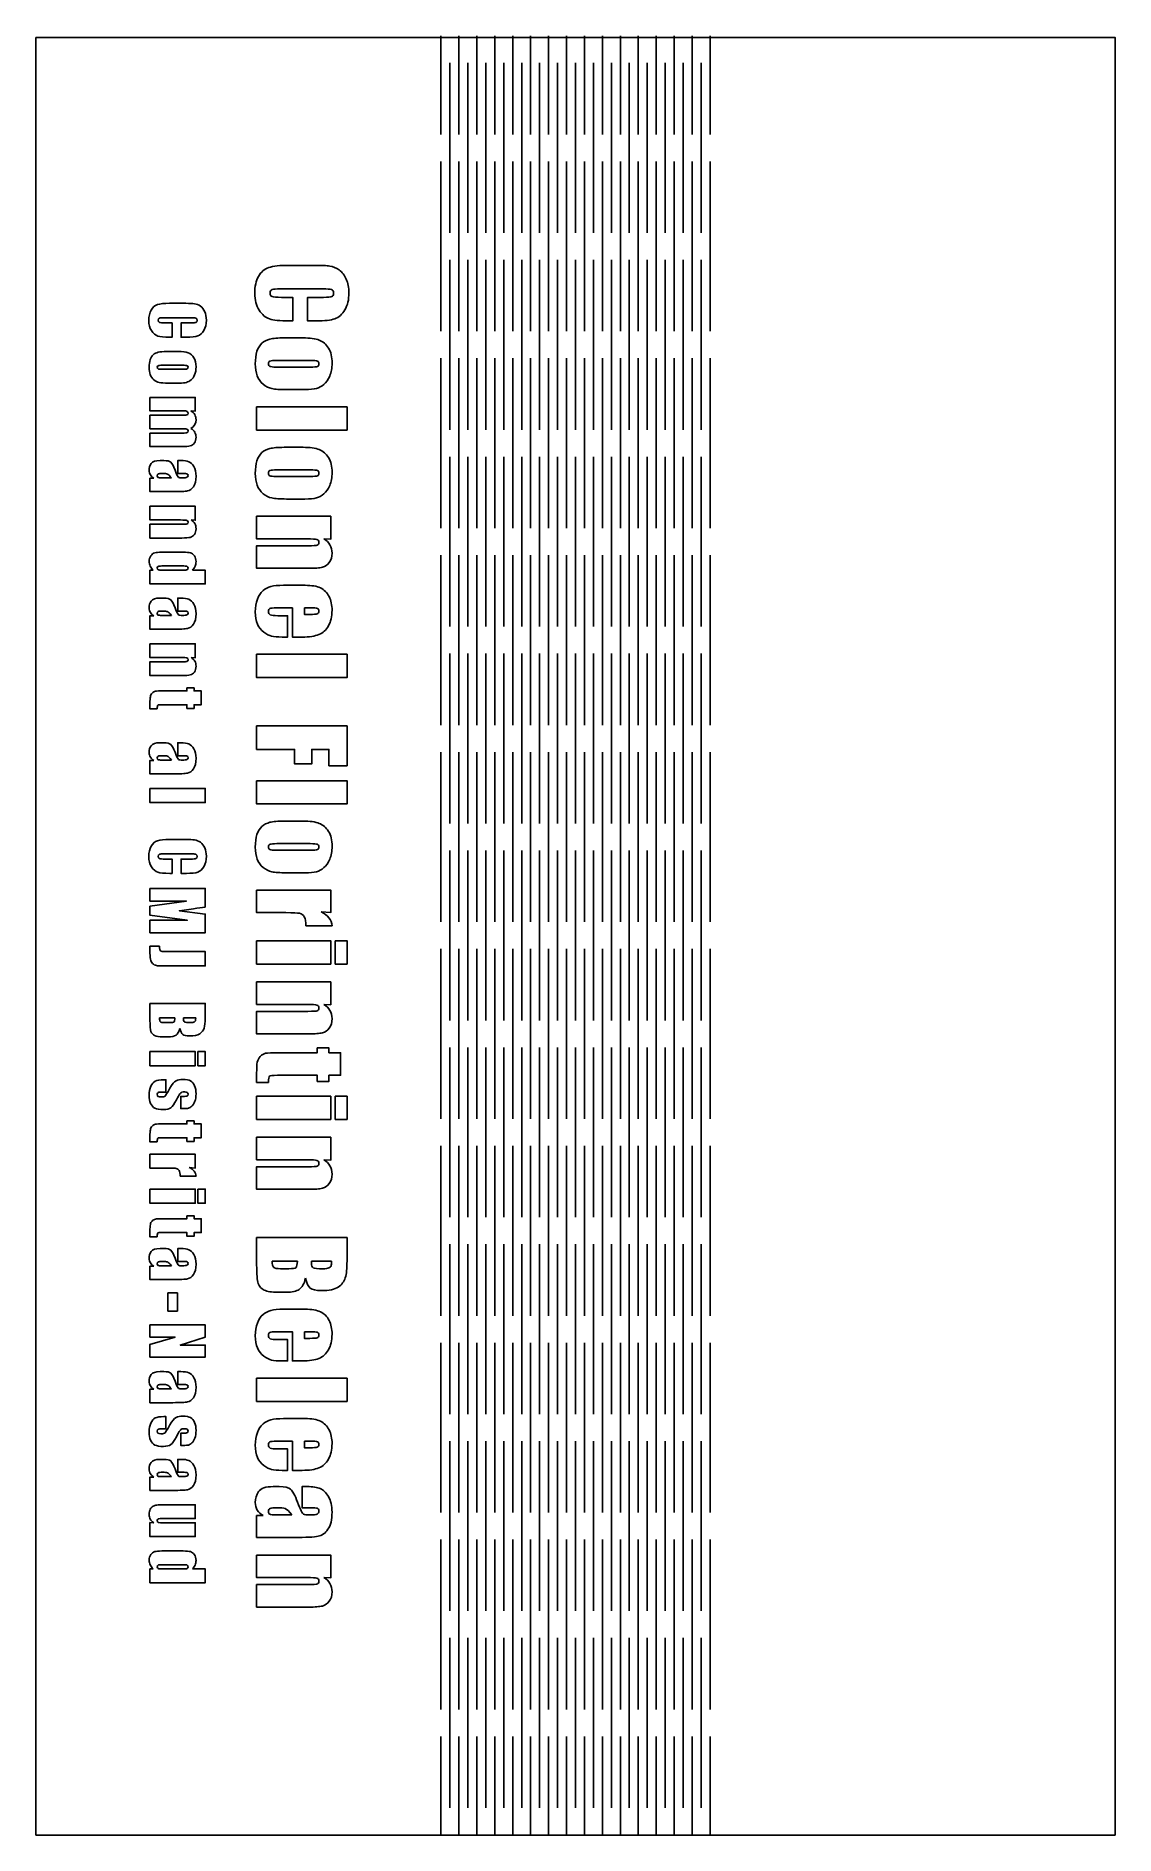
# Model space of a CAD drawing. Extents: x 63 to 183, y 93 to 293.
import ezdxf

# ---------------------------------------------------------------- set-up
doc = ezdxf.new("R2010")
doc.units = 0
doc.layers.add('Layer_1', color=7, linetype='CONTINUOUS')

msp = doc.modelspace()

# ---------------------------------------------------------------- linework, layer by layer
at = {"layer": 'Layer_1', "color": 1}
msp.add_lwpolyline([(62.654406, 292.861022), (182.541153, 292.861022), (182.541153, 93.140018), (62.654406, 93.140018), (62.654406, 292.861022)], close=True, dxfattribs=at)
at = {"layer": 'Layer_1', "color": 3}
for points in [[(107.648745, 293.017732), (107.648745, 282.081082)], [(109.64195, 293.017732), (109.64195, 282.081082)], [(111.635153, 293.017732), (111.635153, 282.081082)], [(113.628359, 293.017732), (113.628359, 282.081082)], [(115.621565, 293.017732), (115.621565, 282.081082)], [(117.614771, 293.017732), (117.614771, 282.081082)], [(119.607973, 293.017732), (119.607973, 282.081082)], [(121.601179, 293.017732), (121.601179, 282.081082)], [(123.594385, 293.017732), (123.594385, 282.081082)], [(125.587591, 293.017732), (125.587591, 282.081082)], [(127.580794, 293.017732), (127.580794, 282.081082)], [(129.573999, 293.017732), (129.573999, 282.081082)], [(131.567205, 293.017732), (131.567205, 282.081082)], [(133.560411, 293.017732), (133.560411, 282.081082)], [(135.553614, 293.017732), (135.553614, 282.081082)], [(137.546819, 293.017732), (137.546819, 282.081082)], [(108.645348, 290.017732), (108.645348, 271.144432)], [(110.638553, 290.017732), (110.638553, 271.144432)], [(112.631756, 290.017732), (112.631756, 271.144432)], [(114.624962, 290.017732), (114.624962, 271.144432)], [(116.618168, 290.017732), (116.618168, 271.144432)], [(118.611373, 290.017732), (118.611373, 271.144432)], [(120.604576, 290.017732), (120.604576, 271.144432)], [(122.597782, 290.017732), (122.597782, 271.144432)], [(124.590988, 290.017732), (124.590988, 271.144432)], [(126.584191, 290.017732), (126.584191, 271.144432)], [(128.577396, 290.017732), (128.577396, 271.144432)], [(130.570602, 290.017732), (130.570602, 271.144432)], [(132.563808, 290.017732), (132.563808, 271.144432)], [(134.557011, 290.017732), (134.557011, 271.144432)], [(136.550217, 290.017732), (136.550217, 271.144432)], [(107.648745, 279.081082), (107.648745, 260.207781)], [(109.64195, 279.081082), (109.64195, 260.207781)], [(111.635153, 279.081082), (111.635153, 260.207781)], [(113.628359, 279.081082), (113.628359, 260.207781)], [(115.621565, 279.081082), (115.621565, 260.207781)], [(117.614771, 279.081082), (117.614771, 260.207781)], [(119.607973, 279.081082), (119.607973, 260.207781)], [(121.601179, 279.081082), (121.601179, 260.207781)], [(123.594385, 279.081082), (123.594385, 260.207781)], [(125.587591, 279.081082), (125.587591, 260.207781)], [(127.580794, 279.081082), (127.580794, 260.207781)], [(129.573999, 279.081082), (129.573999, 260.207781)], [(131.567205, 279.081082), (131.567205, 260.207781)], [(133.560411, 279.081082), (133.560411, 260.207781)], [(135.553614, 279.081082), (135.553614, 260.207781)], [(137.546819, 279.081082), (137.546819, 260.207781)], [(108.645348, 268.144432), (108.645348, 249.271131)], [(110.638553, 268.144432), (110.638553, 249.271131)], [(112.631756, 268.144432), (112.631756, 249.271131)], [(114.624962, 268.144432), (114.624962, 249.271131)], [(116.618168, 268.144432), (116.618168, 249.271131)], [(118.611373, 268.144432), (118.611373, 249.271131)], [(120.604576, 268.144432), (120.604576, 249.271131)], [(122.597782, 268.144432), (122.597782, 249.271131)], [(124.590988, 268.144432), (124.590988, 249.271131)], [(126.584191, 268.144432), (126.584191, 249.271131)], [(128.577396, 268.144432), (128.577396, 249.271131)], [(130.570602, 268.144432), (130.570602, 249.271131)], [(132.563808, 268.144432), (132.563808, 249.271131)], [(134.557011, 268.144432), (134.557011, 249.271131)], [(136.550217, 268.144432), (136.550217, 249.271131)], [(107.648745, 257.207781), (107.648745, 238.334481)], [(109.64195, 257.207781), (109.64195, 238.334481)], [(111.635153, 257.207781), (111.635153, 238.334481)], [(113.628359, 257.207781), (113.628359, 238.334481)], [(115.621565, 257.207781), (115.621565, 238.334481)], [(117.614771, 257.207781), (117.614771, 238.334481)], [(119.607973, 257.207781), (119.607973, 238.334481)], [(121.601179, 257.207781), (121.601179, 238.334481)], [(123.594385, 257.207781), (123.594385, 238.334481)], [(125.587591, 257.207781), (125.587591, 238.334481)], [(127.580794, 257.207781), (127.580794, 238.334481)], [(129.573999, 257.207781), (129.573999, 238.334481)], [(131.567205, 257.207781), (131.567205, 238.334481)], [(133.560411, 257.207781), (133.560411, 238.334481)], [(135.553614, 257.207781), (135.553614, 238.334481)], [(137.546819, 257.207781), (137.546819, 238.334481)], [(108.645348, 246.271131), (108.645348, 227.397831)], [(110.638553, 246.271131), (110.638553, 227.397831)], [(112.631756, 246.271131), (112.631756, 227.397831)], [(114.624962, 246.271131), (114.624962, 227.397831)], [(116.618168, 246.271131), (116.618168, 227.397831)], [(118.611373, 246.271131), (118.611373, 227.397831)], [(120.604576, 246.271131), (120.604576, 227.397831)], [(122.597782, 246.271131), (122.597782, 227.397831)], [(124.590988, 246.271131), (124.590988, 227.397831)], [(126.584191, 246.271131), (126.584191, 227.397831)], [(128.577396, 246.271131), (128.577396, 227.397831)], [(130.570602, 246.271131), (130.570602, 227.397831)], [(132.563808, 246.271131), (132.563808, 227.397831)], [(134.557011, 246.271131), (134.557011, 227.397831)], [(136.550217, 246.271131), (136.550217, 227.397831)], [(107.648745, 235.334481), (107.648745, 216.46118)], [(109.64195, 235.334481), (109.64195, 216.46118)], [(111.635153, 235.334481), (111.635153, 216.46118)], [(113.628359, 235.334481), (113.628359, 216.46118)], [(115.621565, 235.334481), (115.621565, 216.46118)], [(117.614771, 235.334481), (117.614771, 216.46118)], [(119.607973, 235.334481), (119.607973, 216.46118)], [(121.601179, 235.334481), (121.601179, 216.46118)], [(123.594385, 235.334481), (123.594385, 216.46118)], [(125.587591, 235.334481), (125.587591, 216.46118)], [(127.580794, 235.334481), (127.580794, 216.46118)], [(129.573999, 235.334481), (129.573999, 216.46118)], [(131.567205, 235.334481), (131.567205, 216.46118)], [(133.560411, 235.334481), (133.560411, 216.46118)], [(135.553614, 235.334481), (135.553614, 216.46118)], [(137.546819, 235.334481), (137.546819, 216.46118)], [(108.645348, 224.397831), (108.645348, 205.52453)], [(110.638553, 224.397831), (110.638553, 205.52453)], [(112.631756, 224.397831), (112.631756, 205.52453)], [(114.624962, 224.397831), (114.624962, 205.52453)], [(116.618168, 224.397831), (116.618168, 205.52453)], [(118.611373, 224.397831), (118.611373, 205.52453)], [(120.604576, 224.397831), (120.604576, 205.52453)], [(122.597782, 224.397831), (122.597782, 205.52453)], [(124.590988, 224.397831), (124.590988, 205.52453)], [(126.584191, 224.397831), (126.584191, 205.52453)], [(128.577396, 224.397831), (128.577396, 205.52453)], [(130.570602, 224.397831), (130.570602, 205.52453)], [(132.563808, 224.397831), (132.563808, 205.52453)], [(134.557011, 224.397831), (134.557011, 205.52453)], [(136.550217, 224.397831), (136.550217, 205.52453)], [(107.648745, 213.461181), (107.648745, 194.58788)], [(109.64195, 213.461181), (109.64195, 194.58788)], [(111.635153, 213.461181), (111.635153, 194.58788)], [(113.628359, 213.461181), (113.628359, 194.58788)], [(115.621565, 213.461181), (115.621565, 194.58788)], [(117.614771, 213.461181), (117.614771, 194.58788)], [(119.607973, 213.461181), (119.607973, 194.58788)], [(121.601179, 213.461181), (121.601179, 194.58788)], [(123.594385, 213.461181), (123.594385, 194.58788)], [(125.587591, 213.461181), (125.587591, 194.58788)], [(127.580794, 213.461181), (127.580794, 194.58788)], [(129.573999, 213.461181), (129.573999, 194.58788)], [(131.567205, 213.461181), (131.567205, 194.58788)], [(133.560411, 213.461181), (133.560411, 194.58788)], [(135.553614, 213.461181), (135.553614, 194.58788)], [(137.546819, 213.461181), (137.546819, 194.58788)], [(108.645348, 202.524531), (108.645348, 183.65123)], [(110.638553, 202.524531), (110.638553, 183.65123)], [(112.631756, 202.524531), (112.631756, 183.65123)], [(114.624962, 202.524531), (114.624962, 183.65123)], [(116.618168, 202.524531), (116.618168, 183.65123)], [(118.611373, 202.524531), (118.611373, 183.65123)], [(120.604576, 202.524531), (120.604576, 183.65123)], [(122.597782, 202.524531), (122.597782, 183.65123)], [(124.590988, 202.524531), (124.590988, 183.65123)], [(126.584191, 202.524531), (126.584191, 183.65123)], [(128.577396, 202.524531), (128.577396, 183.65123)], [(130.570602, 202.524531), (130.570602, 183.65123)], [(132.563808, 202.524531), (132.563808, 183.65123)], [(134.557011, 202.524531), (134.557011, 183.65123)], [(136.550217, 202.524531), (136.550217, 183.65123)], [(107.648745, 191.587881), (107.648745, 172.71458)], [(109.64195, 191.587881), (109.64195, 172.71458)], [(111.635153, 191.587881), (111.635153, 172.71458)], [(113.628359, 191.587881), (113.628359, 172.71458)], [(115.621565, 191.587881), (115.621565, 172.71458)], [(117.614771, 191.587881), (117.614771, 172.71458)], [(119.607973, 191.587881), (119.607973, 172.71458)], [(121.601179, 191.587881), (121.601179, 172.71458)], [(123.594385, 191.587881), (123.594385, 172.71458)], [(125.587591, 191.587881), (125.587591, 172.71458)], [(127.580794, 191.587881), (127.580794, 172.71458)], [(129.573999, 191.587881), (129.573999, 172.71458)], [(131.567205, 191.587881), (131.567205, 172.71458)], [(133.560411, 191.587881), (133.560411, 172.71458)], [(135.553614, 191.587881), (135.553614, 172.71458)], [(137.546819, 191.587881), (137.546819, 172.71458)], [(108.645348, 180.65123), (108.645348, 161.77793)], [(110.638553, 180.65123), (110.638553, 161.77793)], [(112.631756, 180.65123), (112.631756, 161.77793)], [(114.624962, 180.65123), (114.624962, 161.77793)], [(116.618168, 180.65123), (116.618168, 161.77793)], [(118.611373, 180.65123), (118.611373, 161.77793)], [(120.604576, 180.65123), (120.604576, 161.77793)], [(122.597782, 180.65123), (122.597782, 161.77793)], [(124.590988, 180.65123), (124.590988, 161.77793)], [(126.584191, 180.65123), (126.584191, 161.77793)], [(128.577396, 180.65123), (128.577396, 161.77793)], [(130.570602, 180.65123), (130.570602, 161.77793)], [(132.563808, 180.65123), (132.563808, 161.77793)], [(134.557011, 180.65123), (134.557011, 161.77793)], [(136.550217, 180.65123), (136.550217, 161.77793)], [(107.648745, 169.71458), (107.648745, 150.84128)], [(109.64195, 169.71458), (109.64195, 150.84128)], [(111.635153, 169.71458), (111.635153, 150.84128)], [(113.628359, 169.71458), (113.628359, 150.84128)], [(115.621565, 169.71458), (115.621565, 150.84128)], [(117.614771, 169.71458), (117.614771, 150.84128)], [(119.607973, 169.71458), (119.607973, 150.84128)], [(121.601179, 169.71458), (121.601179, 150.84128)], [(123.594385, 169.71458), (123.594385, 150.84128)], [(125.587591, 169.71458), (125.587591, 150.84128)], [(127.580794, 169.71458), (127.580794, 150.84128)], [(129.573999, 169.71458), (129.573999, 150.84128)], [(131.567205, 169.71458), (131.567205, 150.84128)], [(133.560411, 169.71458), (133.560411, 150.84128)], [(135.553614, 169.71458), (135.553614, 150.84128)], [(137.546819, 169.71458), (137.546819, 150.84128)], [(108.645348, 158.77793), (108.645348, 139.904629)], [(110.638553, 158.77793), (110.638553, 139.904629)], [(112.631756, 158.77793), (112.631756, 139.904629)], [(114.624962, 158.77793), (114.624962, 139.904629)], [(116.618168, 158.77793), (116.618168, 139.904629)], [(118.611373, 158.77793), (118.611373, 139.904629)], [(120.604576, 158.77793), (120.604576, 139.904629)], [(122.597782, 158.77793), (122.597782, 139.904629)], [(124.590988, 158.77793), (124.590988, 139.904629)], [(126.584191, 158.77793), (126.584191, 139.904629)], [(128.577396, 158.77793), (128.577396, 139.904629)], [(130.570602, 158.77793), (130.570602, 139.904629)], [(132.563808, 158.77793), (132.563808, 139.904629)], [(134.557011, 158.77793), (134.557011, 139.904629)], [(136.550217, 158.77793), (136.550217, 139.904629)], [(107.648745, 147.84128), (107.648745, 128.967979)], [(109.64195, 147.84128), (109.64195, 128.967979)], [(111.635153, 147.84128), (111.635153, 128.967979)], [(113.628359, 147.84128), (113.628359, 128.967979)], [(115.621565, 147.84128), (115.621565, 128.967979)], [(117.614771, 147.84128), (117.614771, 128.967979)], [(119.607973, 147.84128), (119.607973, 128.967979)], [(121.601179, 147.84128), (121.601179, 128.967979)], [(123.594385, 147.84128), (123.594385, 128.967979)], [(125.587591, 147.84128), (125.587591, 128.967979)], [(127.580794, 147.84128), (127.580794, 128.967979)], [(129.573999, 147.84128), (129.573999, 128.967979)], [(131.567205, 147.84128), (131.567205, 128.967979)], [(133.560411, 147.84128), (133.560411, 128.967979)], [(135.553614, 147.84128), (135.553614, 128.967979)], [(137.546819, 147.84128), (137.546819, 128.967979)], [(108.645348, 136.904627), (108.645348, 118.031329)], [(110.638553, 136.904627), (110.638553, 118.031329)], [(112.631756, 136.904627), (112.631756, 118.031329)], [(114.624962, 136.904627), (114.624962, 118.031329)], [(116.618168, 136.904627), (116.618168, 118.031329)], [(118.611373, 136.904627), (118.611373, 118.031329)], [(120.604576, 136.904627), (120.604576, 118.031329)], [(122.597782, 136.904627), (122.597782, 118.031329)], [(124.590988, 136.904627), (124.590988, 118.031329)], [(126.584191, 136.904627), (126.584191, 118.031329)], [(128.577396, 136.904627), (128.577396, 118.031329)], [(130.570602, 136.904627), (130.570602, 118.031329)], [(132.563808, 136.904627), (132.563808, 118.031329)], [(134.557011, 136.904627), (134.557011, 118.031329)], [(136.550217, 136.904627), (136.550217, 118.031329)], [(107.648745, 125.967977), (107.648745, 107.094676)], [(109.64195, 125.967977), (109.64195, 107.094676)], [(111.635153, 125.967977), (111.635153, 107.094676)], [(113.628359, 125.967977), (113.628359, 107.094676)], [(115.621565, 125.967977), (115.621565, 107.094676)], [(117.614771, 125.967977), (117.614771, 107.094676)], [(119.607973, 125.967977), (119.607973, 107.094676)], [(121.601179, 125.967977), (121.601179, 107.094676)], [(123.594385, 125.967977), (123.594385, 107.094676)], [(125.587591, 125.967977), (125.587591, 107.094676)], [(127.580794, 125.967977), (127.580794, 107.094676)], [(129.573999, 125.967977), (129.573999, 107.094676)], [(131.567205, 125.967977), (131.567205, 107.094676)], [(133.560411, 125.967977), (133.560411, 107.094676)], [(135.553614, 125.967977), (135.553614, 107.094676)], [(137.546819, 125.967977), (137.546819, 107.094676)], [(108.645348, 115.031327), (108.645348, 96.158026)], [(110.638553, 115.031327), (110.638553, 96.158026)], [(112.631756, 115.031327), (112.631756, 96.158026)], [(114.624962, 115.031327), (114.624962, 96.158026)], [(116.618168, 115.031327), (116.618168, 96.158026)], [(118.611373, 115.031327), (118.611373, 96.158026)], [(120.604576, 115.031327), (120.604576, 96.158026)], [(122.597782, 115.031327), (122.597782, 96.158026)], [(124.590988, 115.031327), (124.590988, 96.158026)], [(126.584191, 115.031327), (126.584191, 96.158026)], [(128.577396, 115.031327), (128.577396, 96.158026)], [(130.570602, 115.031327), (130.570602, 96.158026)], [(132.563808, 115.031327), (132.563808, 96.158026)], [(134.557011, 115.031327), (134.557011, 96.158026)], [(136.550217, 115.031327), (136.550217, 96.158026)], [(107.648745, 104.094676), (107.648745, 93.158026)], [(109.64195, 104.094676), (109.64195, 93.158026)], [(111.635153, 104.094676), (111.635153, 93.158026)], [(113.628359, 104.094676), (113.628359, 93.158026)], [(115.621565, 104.094676), (115.621565, 93.158026)], [(117.614771, 104.094676), (117.614771, 93.158026)], [(119.607973, 104.094676), (119.607973, 93.158026)], [(121.601179, 104.094676), (121.601179, 93.158026)], [(123.594385, 104.094676), (123.594385, 93.158026)], [(125.587591, 104.094676), (125.587591, 93.158026)], [(127.580794, 104.094676), (127.580794, 93.158026)], [(129.573999, 104.094676), (129.573999, 93.158026)], [(131.567205, 104.094676), (131.567205, 93.158026)], [(133.560411, 104.094676), (133.560411, 93.158026)], [(135.553614, 104.094676), (135.553614, 93.158026)], [(137.546819, 104.094676), (137.546819, 93.158026)]]:
    msp.add_lwpolyline(points, dxfattribs=at)
at = {"layer": 'Layer_1', "color": 7}
for points in [[(93.671302, 267.53534), (90.737735, 267.53534), (90.737735, 267.53534)], [(89.838702, 264.924784), (94.501984, 264.924784)], [(90.800021, 261.365036), (91.190834, 261.365036), (91.190834, 263.975592), (89.931858, 263.975592)], [(94.582462, 263.975592), (92.834005, 263.975592), (92.834005, 261.365036), (93.788712, 261.365036)], [(79.290646, 263.316338), (77.498095, 263.316338), (77.498095, 263.316338)], [(76.948532, 261.721119), (79.798316, 261.721119)], [(77.535577, 259.546024), (77.774805, 259.546024), (77.774805, 261.141242), (77.00531, 261.141242)], [(79.847375, 261.141242), (78.778568, 261.141242), (78.778568, 259.546024), (79.362305, 259.546024)], [(78.472092, 257.965139), (77.183352, 257.965139), (77.183352, 257.965139)], [(92.33185, 259.472714), (90.22345, 259.472714), (90.22345, 259.472714)], [(78.960469, 255.986826), (76.641505, 255.986826)], [(76.690564, 256.433863), (78.960469, 256.433863)], [(76.690564, 256.433863), (76.690564, 256.433863)], [(93.131662, 256.235977), (89.336547, 256.235977)], [(89.417022, 256.967438), (93.131662, 256.967438)], [(89.417022, 256.967438), (89.417022, 256.967438)], [(77.350369, 254.45555), (78.581783, 254.45555)], [(75.319142, 252.855923), (75.319142, 251.370399), (78.805577, 251.370399)], [(79.869975, 251.370399), (80.347879, 251.34339), (80.347879, 251.34394), (80.347879, 252.855923), (75.319142, 252.855923), (75.319142, 252.855923)], [(90.496302, 253.730702), (92.511547, 253.730702)], [(78.513435, 250.873755), (75.319142, 250.873755), (75.319142, 249.388231), (78.596668, 249.388231)], [(87.172475, 251.807513), (87.172475, 249.227827), (97.211757, 249.227827), (97.211757, 251.807513), (87.172475, 251.807513), (87.172475, 251.807513)], [(78.596668, 248.884419), (75.319142, 248.884419), (75.319142, 247.398894), (78.892671, 247.398894)], [(92.33185, 247.317312), (90.22345, 247.317312), (90.22345, 247.317312)], [(75.766176, 243.881036), (75.319142, 243.881036), (75.319142, 242.391654), (77.842604, 242.391654)], [(76.853725, 245.843915), (76.440865, 245.843915), (76.440865, 245.843915)], [(77.710312, 243.92293), (76.675682, 243.92293)], [(76.736315, 244.407999), (76.736315, 244.407999)], [(78.737225, 245.843915), (78.399882, 245.843915), (78.399882, 244.407999), (78.926845, 244.407999)], [(93.131662, 244.080026), (89.336547, 244.080026)], [(89.417022, 244.81204), (93.131662, 244.81204)], [(89.417022, 244.81204), (89.417022, 244.81204)], [(75.319142, 240.772734), (75.319142, 239.242009), (78.717936, 239.242009)], [(79.885407, 239.242009), (80.347879, 239.21555), (80.347879, 240.772734), (75.319142, 240.772734), (75.319142, 240.772734)], [(90.496302, 241.574753), (92.511547, 241.574753)], [(78.801719, 238.771824), (75.319142, 238.771824), (75.319142, 237.241098), (78.843059, 237.241098)], [(87.172475, 239.651564), (87.172475, 237.146289), (92.734787, 237.146289)], [(94.644749, 237.146289), (95.401017, 237.102742), (95.401017, 239.651564), (87.172475, 239.651564), (87.172475, 239.651564)], [(92.870937, 236.377343), (87.172475, 236.377343), (87.172475, 233.87207), (92.939288, 233.87207)], [(76.618908, 234.132796), (79.081737, 234.132796)], [(76.618908, 234.132796), (76.618908, 234.132796)], [(79.00622, 235.663521), (76.653082, 235.663521), (76.653082, 235.663521)], [(75.682943, 233.666466), (75.319142, 233.666466), (75.319142, 232.135743), (81.454168, 232.135743), (81.454168, 233.666466), (80.029275, 233.666466)], [(79.081737, 233.666466), (76.755057, 233.666466)], [(92.561156, 231.986363), (90.161163, 231.986363), (90.161163, 231.986363)], [(76.853725, 230.562022), (76.440865, 230.562022), (76.440865, 230.562022)], [(78.737225, 230.562022), (78.399882, 230.562022), (78.399882, 229.125556), (78.926845, 229.125556)], [(75.766176, 228.599146), (75.319142, 228.599146), (75.319142, 227.109761), (77.842604, 227.109761)], [(77.710312, 228.640486), (76.675682, 228.640486)], [(76.736315, 229.125556), (76.736315, 229.125556)], [(89.361351, 229.481091), (91.141225, 229.481091), (91.141225, 226.237739), (92.232629, 226.237739)], [(90.000209, 226.237739), (90.607647, 226.237739), (90.607647, 228.612924), (89.522305, 228.612924)], [(92.480677, 229.481091), (93.082053, 229.481091)], [(93.082053, 228.749077), (92.480677, 228.749077), (92.480677, 229.481091), (92.480677, 229.481091)], [(75.319142, 225.490841), (75.319142, 223.959565), (78.717936, 223.959565)], [(79.885407, 223.959565), (80.347879, 223.933107), (80.347879, 225.490841), (75.319142, 225.490841), (75.319142, 225.490841)], [(87.172475, 224.320612), (87.172475, 221.740923), (97.211757, 221.740923), (97.211757, 224.320612), (87.172475, 224.320612), (87.172475, 224.320612)], [(78.801719, 223.489931), (75.319142, 223.489931), (75.319142, 221.958655), (78.843059, 221.958655)], [(76.740173, 218.721919), (79.430657, 218.721919), (79.430657, 218.308508), (80.226611, 218.308508), (80.226611, 218.721919), (81.018707, 218.721919), (81.018707, 220.256502), (80.226611, 220.256502), (80.226611, 220.586129), (79.430657, 220.586129), (79.430657, 220.586129)], [(79.430657, 220.586129), (79.430657, 220.256502), (76.876323, 220.256502)], [(75.319142, 218.861926), (75.319142, 218.244015), (76.129978, 218.244015)], [(87.172475, 216.356654), (87.172475, 213.746098), (91.38927, 213.746098), (91.38927, 212.133794), (93.299232, 212.133794), (93.299232, 213.746098), (95.202578, 213.746098), (95.202578, 211.935355), (97.211757, 211.935355), (97.211757, 216.356654), (87.172475, 216.356654), (87.172475, 216.356654)], [(76.853725, 214.49079), (76.440865, 214.49079), (76.440865, 214.49079)], [(78.737225, 214.49079), (78.399882, 214.49079), (78.399882, 213.054874), (78.926845, 213.054874)], [(75.766176, 212.527911), (75.319142, 212.527911), (75.319142, 211.038529), (77.842604, 211.038529)], [(77.710312, 212.569805), (76.675682, 212.569805)], [(76.736315, 213.054874), (76.736315, 213.054874)], [(87.172475, 210.278953), (87.172475, 207.699267), (97.211757, 207.699267), (97.211757, 210.278953), (87.172475, 210.278953), (87.172475, 210.278953)], [(75.319142, 209.419609), (75.319142, 207.843133), (81.454168, 207.843133), (81.454168, 209.419609), (75.319142, 209.419609), (75.319142, 209.419609)], [(92.33185, 205.788755), (90.22345, 205.788755), (90.22345, 205.788755)], [(76.948532, 202.15349), (79.798316, 202.15349)], [(79.290646, 203.748706), (77.498095, 203.748706), (77.498095, 203.748706)], [(93.131662, 202.551466), (89.336547, 202.551466)], [(89.417022, 203.28293), (93.131662, 203.28293)], [(89.417022, 203.28293), (89.417022, 203.28293)], [(77.535577, 199.978395), (77.774805, 199.978395), (77.774805, 201.573611), (77.00531, 201.573611)], [(79.847375, 201.573611), (78.778568, 201.573611), (78.778568, 199.978395), (79.362305, 199.978395)], [(90.496302, 200.046193), (92.511547, 200.046193)], [(75.319142, 198.306008), (75.319142, 196.911433), (79.366163, 196.911433), (75.319142, 196.324388), (75.319142, 195.334956), (79.460973, 194.778231), (75.319142, 194.778231), (75.319142, 193.383655), (81.454168, 193.383655), (81.454168, 195.46394), (78.589502, 195.827742), (80.150544, 196.047677)], [(81.454168, 196.240605), (81.454168, 198.306008), (75.319142, 198.306008), (75.319142, 198.306008)], [(87.172475, 198.123004), (87.172475, 195.617729), (90.421889, 195.617729)], [(94.322287, 195.71695), (95.401017, 195.617729), (95.401017, 198.123004), (87.172475, 198.123004), (87.172475, 198.123004)], [(92.654309, 194.135512), (95.549844, 194.135512)], [(75.319142, 191.900885), (75.319142, 191.101623)], [(76.391253, 191.900885), (75.319142, 191.900885), (75.319142, 191.900885)], [(87.172475, 192.491787), (87.172475, 189.912101), (95.401017, 189.912101), (95.401017, 192.491787), (87.172475, 192.491787), (87.172475, 192.491787)], [(95.903725, 192.491787), (95.903725, 189.912101), (97.211757, 189.912101), (97.211757, 192.491787), (95.903725, 192.491787), (95.903725, 192.491787)], [(77.353676, 189.699331), (81.454168, 189.699331), (81.454168, 191.294547), (77.138152, 191.294547)], [(87.172475, 187.926623), (87.172475, 185.42135), (92.734787, 185.42135)], [(94.644749, 185.42135), (95.401017, 185.377803), (95.401017, 187.926623), (87.172475, 187.926623), (87.172475, 187.926623)], [(75.319142, 185.52553), (75.319142, 183.679509)], [(81.454168, 183.933619), (81.454168, 185.52553), (75.319142, 185.52553), (75.319142, 185.52553)], [(76.368656, 183.929761), (78.08514, 183.929761)], [(76.368656, 183.929761), (76.368656, 183.929761)], [(79.040394, 183.929761), (80.404654, 183.929761)], [(79.040394, 183.929761), (79.040394, 183.929761)], [(92.870937, 184.652405), (87.172475, 184.652405), (87.172475, 182.147132), (92.939288, 182.147132)], [(77.512977, 183.406659), (76.940816, 183.406659)], [(75.319142, 180.188662), (75.319142, 178.612186), (80.347879, 178.612186), (80.347879, 180.188662), (75.319142, 180.188662), (75.319142, 180.188662)], [(76.758915, 181.81144), (77.327218, 181.81144)], [(80.654906, 180.188662), (80.654906, 178.612186), (81.454168, 178.612186), (81.454168, 180.188662), (80.654906, 180.188662), (80.654906, 180.188662)], [(89.497501, 177.545036), (93.900608, 177.545036), (93.900608, 176.869244), (95.202578, 176.869244), (95.202578, 177.545036), (96.499036, 177.545036), (96.499036, 180.056371), (95.202578, 180.056371), (95.202578, 180.596011), (93.900608, 180.596011), (93.900608, 180.596011)], [(93.900608, 180.596011), (93.900608, 180.056371), (89.720741, 180.056371)], [(76.766631, 175.689645), (77.084685, 175.689645), (77.084685, 177.046186), (76.842148, 177.046186)], [(78.953303, 177.088076), (78.953303, 177.088076)], [(87.172475, 177.774342), (87.172475, 176.763964), (88.49925, 176.763964)], [(79.013936, 175.204576), (78.741086, 175.204576), (78.741086, 173.848035), (79.032678, 173.848035)], [(87.172475, 175.224969), (87.172475, 172.645283), (95.401017, 172.645283), (95.401017, 175.224969), (87.172475, 175.224969), (87.172475, 175.224969)], [(95.903725, 175.224969), (95.903725, 172.645283), (97.211757, 172.645283), (97.211757, 175.224969), (95.903725, 175.224969), (95.903725, 175.224969)], [(76.740173, 170.614604), (79.430657, 170.614604), (79.430657, 170.201744), (80.226611, 170.201744), (80.226611, 170.614604), (81.018707, 170.614604), (81.018707, 172.149187), (80.226611, 172.149187), (80.226611, 172.478814), (79.430657, 172.478814), (79.430657, 172.478814)], [(79.430657, 172.478814), (79.430657, 172.149187), (76.876323, 172.149187)], [(75.319142, 170.754614), (75.319142, 170.137253), (76.129978, 170.137253)], [(87.172475, 170.660355), (87.172475, 168.155082), (92.734787, 168.155082)], [(94.644749, 168.155082), (95.401017, 168.111535), (95.401017, 170.660355), (87.172475, 170.660355), (87.172475, 170.660355)], [(75.319142, 168.771893), (75.319142, 167.241168), (77.304617, 167.241168)], [(79.688074, 167.3018), (80.347879, 167.241168), (80.347879, 168.771893), (75.319142, 168.771893), (75.319142, 168.771893)], [(78.668877, 166.335519), (80.438828, 166.335519)], [(92.870937, 167.386137), (87.172475, 167.386137), (87.172475, 164.880864), (92.939288, 164.880864)], [(75.319142, 164.905669), (75.319142, 163.329192), (80.347879, 163.329192), (80.347879, 164.905669), (75.319142, 164.905669), (75.319142, 164.905669)], [(80.654906, 164.905669), (80.654906, 163.329192), (81.454168, 163.329192), (81.454168, 164.905669), (80.654906, 164.905669), (80.654906, 164.905669)], [(76.740173, 160.077022), (79.430657, 160.077022), (79.430657, 159.664161), (80.226611, 159.664161), (80.226611, 160.077022), (81.018707, 160.077022), (81.018707, 161.612158), (80.226611, 161.612158), (80.226611, 161.941785), (79.430657, 161.941785), (79.430657, 161.941785)], [(79.430657, 161.941785), (79.430657, 161.612158), (76.876323, 161.612158)], [(75.319142, 160.217032), (75.319142, 159.599671), (76.129978, 159.599671)], [(76.853725, 158.302659), (76.440865, 158.302659), (76.440865, 158.302659)], [(78.737225, 158.302659), (78.399882, 158.302659), (78.399882, 156.866744), (78.926845, 156.866744)], [(87.172475, 159.521397), (87.172475, 156.501289)], [(97.211757, 156.916906), (97.211757, 159.521397), (87.172475, 159.521397), (87.172475, 159.521397)], [(75.766176, 156.339784), (75.319142, 156.339784), (75.319142, 154.850399), (77.842604, 154.850399)], [(77.710312, 156.381674), (76.675682, 156.381674)], [(76.736315, 156.866744), (76.736315, 156.866744)], [(88.89006, 156.910841), (91.699054, 156.910841)], [(88.89006, 156.910841), (88.89006, 156.910841)], [(90.762539, 156.054805), (89.826575, 156.054805)], [(93.26175, 156.910841), (95.49417, 156.910841)], [(93.26175, 156.910841), (93.26175, 156.910841)], [(77.304617, 153.367631), (77.304617, 151.355694), (78.36185, 151.355694), (78.36185, 153.367631), (77.304617, 153.367631), (77.304617, 153.367631)], [(89.528921, 153.444249), (90.45882, 153.444249)], [(92.561156, 151.558542), (90.161163, 151.558542), (90.161163, 151.558542)], [(75.319142, 149.805126), (75.319142, 148.471186), (78.10829, 148.471186), (75.319142, 147.641055), (75.319142, 146.242621), (81.454168, 146.242621), (81.454168, 147.576564), (78.691474, 147.576564), (81.454168, 148.471186), (81.454168, 149.805126), (75.319142, 149.805126), (75.319142, 149.805126)], [(89.361351, 149.053269), (91.141225, 149.053269), (91.141225, 145.809918), (92.232629, 145.809918)], [(90.000209, 145.809918), (90.607647, 145.809918), (90.607647, 148.185103), (89.522305, 148.185103)], [(92.480677, 149.053269), (93.082053, 149.053269)], [(93.082053, 148.321255), (92.480677, 148.321255), (92.480677, 149.053269), (92.480677, 149.053269)], [(76.853725, 144.627562), (76.440865, 144.627562), (76.440865, 144.627562)], [(78.737225, 144.627562), (78.399882, 144.627562), (78.399882, 143.191093), (78.926845, 143.191093)], [(75.766176, 142.664684), (75.319142, 142.664684), (75.319142, 141.175298), (77.842604, 141.175298)], [(77.710312, 142.706024), (76.675682, 142.706024)], [(76.736315, 143.191093), (76.736315, 143.191093)], [(87.172475, 143.892791), (87.172475, 141.313105), (97.211757, 141.313105), (97.211757, 143.892791), (87.172475, 143.892791), (87.172475, 143.892791)], [(76.766631, 138.271497), (77.084685, 138.271497), (77.084685, 139.628037), (76.842148, 139.628037)], [(78.953303, 139.669931), (78.953303, 139.669931)], [(92.561156, 139.40259), (90.161163, 139.40259), (90.161163, 139.40259)], [(79.013936, 137.786427), (78.741086, 137.786427), (78.741086, 136.429887), (79.032678, 136.429887)], [(89.361351, 136.897317), (91.141225, 136.897317), (91.141225, 133.653966), (92.232629, 133.653966)], [(90.000209, 133.653966), (90.607647, 133.653966), (90.607647, 136.029154), (89.522305, 136.029154)], [(92.480677, 136.897317), (93.082053, 136.897317)], [(93.082053, 136.165303), (92.480677, 136.165303), (92.480677, 136.897317), (92.480677, 136.897317)], [(76.853725, 134.878768), (76.440865, 134.878768), (76.440865, 134.878768)], [(78.737225, 134.878768), (78.399882, 134.878768), (78.399882, 133.442852), (78.926845, 133.442852)], [(75.766176, 132.91589), (75.319142, 132.91589), (75.319142, 131.426507), (77.842604, 131.426507)], [(77.710312, 132.957783), (76.675682, 132.957783)], [(76.736315, 133.442852), (76.736315, 133.442852)], [(89.68381, 131.848737), (89.00802, 131.848737), (89.00802, 131.848737)], [(92.765657, 131.848737), (92.21389, 131.848737), (92.21389, 129.498354), (93.075991, 129.498354)], [(76.925935, 128.299463), (80.347879, 128.299463), (80.347879, 129.830738), (76.956251, 129.830738), (76.956251, 129.830738)], [(87.903936, 128.636255), (87.172475, 128.636255), (87.172475, 126.199331), (91.302179, 126.199331)], [(91.085001, 128.704604), (89.392218, 128.704604)], [(89.491436, 129.498354), (89.491436, 129.498354)], [(75.73586, 127.833133), (75.319142, 127.860144), (75.319142, 126.30241), (80.347879, 126.30241), (80.347879, 127.833133), (76.963416, 127.833133)], [(79.00622, 124.698372), (76.653082, 124.698372), (76.653082, 124.698372)], [(87.172475, 124.245273), (87.172475, 121.74), (92.734787, 121.74)], [(94.644749, 121.74), (95.401017, 121.696453), (95.401017, 124.245273), (87.172475, 124.245273), (87.172475, 124.245273)], [(75.682943, 122.701319), (75.319142, 122.701319), (75.319142, 121.170594), (81.454168, 121.170594), (81.454168, 122.701319), (80.029275, 122.701319)], [(76.618908, 123.167647), (79.081737, 123.167647)], [(76.618908, 123.167647), (76.618908, 123.167647)], [(79.081737, 122.701319), (76.755057, 122.701319)], [(92.870937, 120.971055), (87.172475, 120.971055), (87.172475, 118.465782), (92.939288, 118.465782)]]:
    msp.add_lwpolyline(points, dxfattribs=at)
for points in [[(87.376976, 266.30723), (87.099992, 265.811137), (86.961359, 265.180822), (86.961359, 264.416011)], [(88.524054, 267.293354), (88.03623, 267.132123), (87.653963, 266.803323), (87.376976, 266.30723)], [(90.737735, 267.53534), (89.753815, 267.53534), (89.016016, 267.454585), (88.524054, 267.293354)], [(95.295734, 267.460923), (94.936064, 267.510535), (94.39477, 267.53534), (93.671302, 267.53534)], [(96.343594, 267.020504), (96.008732, 267.264418), (95.659535, 267.411314), (95.295734, 267.460923)], [(97.131282, 265.997449), (96.941115, 266.431532), (96.678456, 266.772459), (96.343594, 267.020504)], [(97.422874, 264.490424), (97.422871, 265.056796), (97.325586, 265.559231), (97.131282, 265.997449)], [(86.961359, 264.416011), (86.961359, 263.680139), (87.124797, 263.061951), (87.45139, 262.561723)], [(88.660754, 264.44688), (88.660754, 264.649454), (88.735171, 264.779812), (88.883998, 264.83769)], [(88.883998, 264.068745), (88.735171, 264.126623), (88.660754, 264.252579), (88.660754, 264.44688)], [(88.883998, 264.83769), (89.032825, 264.895568), (89.350875, 264.924784), (89.838702, 264.924784)], [(89.931858, 263.975592), (89.382021, 263.975592), (89.032825, 264.006732), (88.883998, 264.068745)], [(94.501984, 264.924784), (95.010481, 264.924784), (95.341208, 264.895568), (95.49417, 264.83769)], [(95.531655, 264.062683), (95.407632, 264.004805), (95.090959, 263.975589), (94.582462, 263.975592)], [(95.49417, 264.83769), (95.647132, 264.779812), (95.723475, 264.643662), (95.723475, 264.428688)], [(95.723475, 264.428688), (95.723475, 264.238518), (95.659812, 264.116423), (95.531655, 264.062683)], [(96.97639, 262.586528), (97.274047, 263.086755), (97.422874, 263.721479), (97.422874, 264.490424)], [(75.443715, 262.566132), (75.274446, 262.262963), (75.190155, 261.877617), (75.190158, 261.410234)], [(76.144862, 263.168611), (75.846748, 263.070082), (75.612983, 262.8693), (75.443715, 262.566132)], [(77.498095, 263.316338), (76.896809, 263.316338), (76.445505, 263.267141), (76.144862, 263.168611)], [(80.283386, 263.271137), (80.063588, 263.301453), (79.732764, 263.316338), (79.290646, 263.316338)], [(80.923897, 263.002145), (80.719258, 263.151204), (80.505709, 263.24082), (80.283386, 263.271137)], [(81.405109, 262.376515), (81.288895, 262.641787), (81.128537, 262.850564), (80.923897, 263.002145)], [(81.583152, 261.455985), (81.583152, 261.802102), (81.523851, 262.108714), (81.405109, 262.376515)], [(87.45139, 262.561723), (87.777986, 262.057361), (88.158325, 261.732969), (88.592406, 261.588277)], [(95.860178, 261.600954), (96.306662, 261.75805), (96.678736, 262.086297), (96.97639, 262.586528)], [(75.190158, 261.410234), (75.190158, 260.960533), (75.289878, 260.583179), (75.489466, 260.277487)], [(75.489466, 260.277487), (75.68905, 259.969264), (75.92148, 259.770596), (76.186752, 259.682173)], [(76.228645, 261.429527), (76.228645, 261.553321), (76.273843, 261.632831), (76.364795, 261.668202)], [(76.364795, 261.198017), (76.273843, 261.233388), (76.228645, 261.310785), (76.228645, 261.429527)], [(76.364795, 261.668202), (76.455744, 261.703573), (76.650415, 261.721119), (76.948532, 261.721119)], [(77.00531, 261.141242), (76.669299, 261.141242), (76.455744, 261.160123), (76.364795, 261.198017)], [(79.798316, 261.721119), (80.109065, 261.721119), (80.311179, 261.703565), (80.404654, 261.668202)], [(80.427254, 261.194159), (80.351463, 261.158791), (80.158124, 261.141242), (79.847375, 261.141242)], [(80.404654, 261.668202), (80.498131, 261.632831), (80.544661, 261.549324), (80.544661, 261.417953)], [(80.544661, 261.417953), (80.544661, 261.301737), (80.505573, 261.227004), (80.427254, 261.194159)], [(80.627894, 259.689892), (80.900744, 259.785896), (81.128396, 259.986674), (81.310299, 260.292369)], [(81.310299, 260.292369), (81.4922, 260.598063), (81.583152, 260.986074), (81.583152, 261.455985)], [(88.592406, 261.588277), (89.026489, 261.439447), (89.762358, 261.365033), (90.800021, 261.365036)], [(93.788712, 261.365036), (94.727158, 261.365036), (95.417829, 261.443858), (95.860178, 261.600954)], [(76.220929, 257.881353), (76.008709, 257.825772), (75.826812, 257.733494), (75.675224, 257.604645)], [(76.186752, 259.682173), (76.45203, 259.591224), (76.901449, 259.546024), (77.535577, 259.546024)], [(77.183352, 257.965139), (76.75639, 257.965139), (76.435672, 257.936945), (76.220929, 257.881353)], [(79.566806, 257.813555), (79.304063, 257.91461), (78.939474, 257.965139), (78.472092, 257.965139)], [(79.362305, 259.546024), (79.935801, 259.546024), (80.357568, 259.593891), (80.627894, 259.689892)], [(87.203342, 257.984432), (87.083451, 257.59996), (87.023645, 257.13115), (87.023645, 256.577178)], [(87.755109, 258.884015), (87.511195, 258.669041), (87.327362, 258.368903), (87.203342, 257.984432)], [(88.648077, 259.336564), (88.300811, 259.245609), (88.003154, 259.094852), (87.755109, 258.884015)], [(90.22345, 259.472714), (89.524783, 259.472714), (88.999477, 259.427513), (88.648077, 259.336564)], [(94.123851, 259.224666), (93.693903, 259.390031), (93.096661, 259.472714), (92.33185, 259.472714)], [(95.159584, 258.331698), (94.899138, 258.761646), (94.5538, 259.0593), (94.123851, 259.224666)], [(95.549844, 256.682461), (95.549844, 257.352189), (95.420036, 257.901752), (95.159584, 258.331698)], [(75.337881, 257.055633), (75.264616, 256.820677), (75.22819, 256.533725), (75.22819, 256.195188)], [(75.22819, 256.195188), (75.22819, 255.892019), (75.270724, 255.623942), (75.356624, 255.391515)], [(75.675224, 257.604645), (75.526166, 257.473274), (75.413672, 257.290588), (75.337881, 257.055633)], [(76.118404, 256.210069), (76.118404, 256.298492), (76.154045, 256.358346), (76.224787, 256.388662)], [(76.217071, 256.032027), (76.151387, 256.059826), (76.118404, 256.119118), (76.118404, 256.210069)], [(76.641505, 255.986826), (76.424237, 255.986826), (76.282761, 256.001699), (76.217071, 256.032027)], [(76.224787, 256.388662), (76.298052, 256.418979), (76.45308, 256.433863), (76.690564, 256.433863)], [(78.960469, 256.433863), (79.21816, 256.433866), (79.379851, 256.418987), (79.445538, 256.388662)], [(79.445538, 256.028169), (79.379851, 256.00037), (79.21816, 255.986826), (78.960469, 255.986826)], [(79.445538, 256.388662), (79.513751, 256.358346), (79.548064, 256.297711), (79.548064, 256.206762)], [(79.548064, 256.206762), (79.548064, 256.11581), (79.513751, 256.055959), (79.445538, 256.028169)], [(80.200153, 257.267852), (80.040991, 257.530599), (79.829555, 257.712496), (79.566806, 257.813555)], [(80.438828, 256.259678), (80.438828, 256.668954), (80.359317, 257.005106), (80.200153, 257.267852)], [(80.283386, 255.376631), (80.386967, 255.621693), (80.438828, 255.916087), (80.438828, 256.259678)], [(87.023645, 256.577178), (87.023645, 256.081083), (87.093653, 255.642871), (87.234211, 255.262531)], [(88.480507, 256.601983), (88.480507, 256.746675), (88.538386, 256.843413), (88.654142, 256.893025)], [(88.642015, 256.310391), (88.534528, 256.355868), (88.480507, 256.453156), (88.480507, 256.601983)], [(89.336547, 256.235977), (88.981009, 256.235977), (88.749502, 256.260785), (88.642015, 256.310391)], [(88.654142, 256.893025), (88.77403, 256.942634), (89.028414, 256.967438), (89.417022, 256.967438)], [(93.131662, 256.967438), (93.553342, 256.967438), (93.817925, 256.942631), (93.925412, 256.893025)], [(93.925412, 256.304326), (93.817925, 256.258852), (93.553342, 256.235977), (93.131662, 256.235977)], [(93.925412, 256.893025), (94.037034, 256.843413), (94.092982, 256.744195), (94.092982, 256.595368)], [(94.092982, 256.595368), (94.092982, 256.446538), (94.037034, 256.3498), (93.925412, 256.304326)], [(95.295734, 255.237726), (95.465231, 255.638736), (95.549844, 256.120221), (95.549844, 256.682461)], [(75.356624, 255.391515), (75.445047, 255.156559), (75.580415, 254.964552), (75.762318, 254.815494)], [(75.762318, 254.815494), (75.946745, 254.666438), (76.14353, 254.569376), (76.353221, 254.523902)], [(76.353221, 254.523902), (76.565441, 254.478424), (76.898141, 254.45555), (77.350369, 254.45555)], [(78.581783, 254.45555), (78.938007, 254.45555), (79.203417, 254.481091), (79.37774, 254.531618)], [(79.37774, 254.531618), (79.552063, 254.579621), (79.72119, 254.67057), (79.885407, 254.80447)], [(79.885407, 254.80447), (80.049624, 254.938368), (80.182327, 255.129045), (80.283386, 255.376631)], [(87.234211, 255.262531), (87.378907, 254.87806), (87.600217, 254.563864), (87.897874, 254.319951)], [(87.897874, 254.319951), (88.199665, 254.07604), (88.522124, 253.916464), (88.865255, 253.842047)], [(92.511547, 253.730702), (93.094454, 253.730702), (93.528264, 253.772048), (93.813517, 253.854727)], [(93.813517, 253.854727), (94.09877, 253.933276), (94.376034, 254.082103), (94.644749, 254.301211)], [(94.644749, 254.301211), (94.913469, 254.52032), (95.130369, 254.832585), (95.295734, 255.237726)], [(88.865255, 253.842047), (89.212521, 253.767636), (89.756293, 253.730702), (90.496302, 253.730702)], [(79.400338, 250.911787), (79.301808, 250.886529), (79.006084, 250.873755), (78.513435, 250.873755)], [(78.805577, 251.370399), (79.04811, 251.370399), (79.205807, 251.367847), (79.279072, 251.362683)], [(79.279072, 251.362683), (79.354866, 251.357631), (79.41816, 251.331311), (79.468689, 251.283308)], [(79.548064, 251.108573), (79.548064, 250.999937), (79.498867, 250.934526), (79.400338, 250.911787)], [(79.468689, 251.283308), (79.521741, 251.235307), (79.548064, 251.176786), (79.548064, 251.108573)], [(80.294409, 250.945965), (80.200932, 251.110184), (80.059456, 251.251659), (79.869975, 251.370399)], [(79.869975, 249.418547), (80.248938, 249.653503), (80.438828, 249.975549), (80.438828, 250.384825)], [(80.438828, 250.384825), (80.438828, 250.594516), (80.390413, 250.781751), (80.294409, 250.945965)], [(78.596668, 249.388231), (79.028682, 249.388231), (79.295422, 249.373357), (79.39648, 249.34303)], [(79.392622, 248.929619), (79.291564, 248.899303), (79.026159, 248.884419), (78.596668, 248.884419)], [(79.548064, 249.130813), (79.548064, 249.024703), (79.496203, 248.957407), (79.392622, 248.929619)], [(79.39648, 249.34303), (79.497535, 249.310188), (79.548064, 249.239449), (79.548064, 249.130813)], [(80.294409, 248.982536), (80.200932, 249.144224), (80.059456, 249.289701), (79.869975, 249.418547)], [(80.249211, 247.800177), (80.375534, 247.969446), (80.438828, 248.184327), (80.438828, 248.444547)], [(80.438828, 248.444547), (80.438828, 248.641606), (80.390413, 248.820845), (80.294409, 248.982536)], [(78.892671, 247.398894), (79.304475, 247.398894), (79.600981, 247.422542), (79.782881, 247.47055)], [(79.782881, 247.47055), (79.967311, 247.518554), (80.122894, 247.628383), (80.249211, 247.800177)], [(87.755109, 246.728063), (87.511195, 246.513089), (87.327362, 246.213507), (87.203342, 245.829033)], [(88.648077, 247.180612), (88.300811, 247.08966), (88.003154, 246.938903), (87.755109, 246.728063)], [(90.22345, 247.317312), (89.524783, 247.317312), (88.999477, 247.271561), (88.648077, 247.180612)], [(94.123851, 247.069267), (93.693903, 247.234632), (93.096661, 247.317312), (92.33185, 247.317312)], [(95.159584, 246.176299), (94.899138, 246.606248), (94.5538, 246.903905), (94.123851, 247.069267)], [(95.549844, 244.52651), (95.549844, 245.196237), (95.420036, 245.74635), (95.159584, 246.176299)], [(75.451433, 245.51043), (75.302378, 245.285577), (75.22819, 245.039598), (75.22819, 244.7718)], [(75.22819, 244.7718), (75.22819, 244.567161), (75.272056, 244.391373), (75.360482, 244.244841)], [(75.360482, 244.244841), (75.451431, 244.095785), (75.586801, 243.974514), (75.766176, 243.881036)], [(76.440865, 245.843915), (75.93306, 245.843915), (75.603021, 245.732753), (75.451433, 245.51043)], [(76.118404, 244.153889), (76.118404, 244.254944), (76.156159, 244.323019), (76.231953, 244.35839)], [(76.205495, 243.96813), (76.147385, 243.995929), (76.118404, 244.057883), (76.118404, 244.153889)], [(76.675682, 243.92293), (76.423043, 243.92293), (76.266127, 243.937805), (76.205495, 243.96813)], [(76.231953, 244.35839), (76.307744, 244.391232), (76.476095, 244.407999), (76.736315, 244.407999)], [(76.736315, 244.407999), (76.96369, 244.407999), (77.138154, 244.389121), (77.25942, 244.351224)], [(77.623221, 245.665872), (77.486798, 245.784614), (77.230162, 245.843915), (76.853725, 245.843915)], [(77.25942, 244.351224), (77.380688, 244.310804), (77.530937, 244.167989), (77.710312, 243.92293)], [(78.100574, 244.782827), (77.918674, 245.252738), (77.759647, 245.54713), (77.623221, 245.665872)], [(78.49855, 243.975846), (78.430337, 244.011214), (78.297633, 244.280073), (78.100574, 244.782827)], [(78.915268, 243.92293), (78.705577, 243.92293), (78.566763, 243.940484), (78.49855, 243.975846)], [(79.635158, 245.711623), (79.425467, 245.800046), (79.126291, 245.843915), (78.737225, 245.843915)], [(79.426796, 243.983562), (79.348476, 243.943139), (79.178014, 243.92293), (78.915268, 243.92293)], [(78.926845, 244.407999), (79.207275, 244.407999), (79.379851, 244.395217), (79.445538, 244.369964)], [(79.548064, 244.176489), (79.548064, 244.08554), (79.507639, 244.021459), (79.426796, 243.983562)], [(79.445538, 244.369964), (79.513751, 244.344708), (79.548064, 244.280073), (79.548064, 244.176489)], [(80.196295, 245.169779), (80.034604, 245.440103), (79.847375, 245.620671), (79.635158, 245.711623)], [(80.162117, 242.945075), (80.346544, 243.207824), (80.438828, 243.597942), (80.438828, 244.115854)], [(80.438828, 244.115854), (80.438828, 244.547868), (80.357985, 244.899452), (80.196295, 245.169779)], [(87.203342, 245.829033), (87.083451, 245.444562), (87.023645, 244.975201), (87.023645, 244.42123)], [(87.023645, 244.42123), (87.023645, 243.925136), (87.093653, 243.486919), (87.234211, 243.106579)], [(88.480507, 244.446034), (88.480507, 244.590729), (88.538386, 244.688017), (88.654142, 244.737626)], [(88.642015, 244.154439), (88.534528, 244.199914), (88.480507, 244.297207), (88.480507, 244.446034)], [(89.336547, 244.080026), (88.981009, 244.080026), (88.749502, 244.104833), (88.642015, 244.154439)], [(88.654142, 244.737626), (88.77403, 244.787235), (89.028414, 244.81204), (89.417022, 244.81204)], [(93.131662, 244.81204), (93.553342, 244.81204), (93.817925, 244.787232), (93.925412, 244.737626)], [(93.925412, 244.148377), (93.817925, 244.1029), (93.553342, 244.080026), (93.131662, 244.080026)], [(93.925412, 244.737626), (94.037034, 244.688017), (94.092982, 244.588796), (94.092982, 244.439969)], [(94.092982, 244.439969), (94.092982, 244.291139), (94.037034, 244.193852), (93.925412, 244.148377)], [(95.295734, 243.081775), (95.465231, 243.482784), (95.549844, 243.964269), (95.549844, 244.52651)], [(77.842604, 242.391654), (78.67379, 242.391654), (79.222159, 242.418521), (79.487431, 242.471579)], [(79.487431, 242.471579), (79.755232, 242.524634), (79.980217, 242.682331), (80.162117, 242.945075)], [(87.234211, 243.106579), (87.378907, 242.722108), (87.600217, 242.407915), (87.897874, 242.164002)], [(87.897874, 242.164002), (88.199665, 241.920089), (88.522124, 241.761062), (88.865255, 241.686649)], [(93.813517, 241.698776), (94.09877, 241.777324), (94.376034, 241.926151), (94.644749, 242.14526)], [(94.644749, 242.14526), (94.913469, 242.364369), (95.130369, 242.676631), (95.295734, 243.081775)], [(88.865255, 241.686649), (89.212521, 241.612235), (89.756293, 241.574753), (90.496302, 241.574753)], [(92.511547, 241.574753), (93.094454, 241.574753), (93.528264, 241.616093), (93.813517, 241.698776)], [(78.717936, 239.242009), (79.096892, 239.242009), (79.329325, 239.2279), (79.415222, 239.200118)], [(79.434515, 238.805998), (79.358724, 238.783251), (79.147836, 238.771824), (78.801719, 238.771824)], [(79.415222, 239.200118), (79.503648, 239.17232), (79.548064, 239.104256), (79.548064, 238.995617)], [(79.548064, 238.995617), (79.548064, 238.892036), (79.510308, 238.828734), (79.434515, 238.805998)], [(80.298267, 238.836314), (80.207318, 238.995479), (80.069836, 239.130847), (79.885407, 239.242009)], [(80.253069, 237.635216), (80.376863, 237.801958), (80.438828, 238.016289), (80.438828, 238.279035)], [(80.438828, 238.279035), (80.438828, 238.488727), (80.391745, 238.674623), (80.298267, 238.836314)], [(78.843059, 237.241098), (79.282654, 237.241098), (79.595929, 237.264751), (79.782881, 237.312757)], [(79.782881, 237.312757), (79.972363, 237.36076), (80.129275, 237.468473), (80.253069, 237.635216)], [(92.734787, 237.146289), (93.354903, 237.146289), (93.735242, 237.1234), (93.875803, 237.077937)], [(93.90667, 236.433017), (93.782647, 236.395809), (93.437312, 236.377343), (92.870937, 236.377343)], [(93.875803, 237.077937), (94.020499, 237.032463), (94.092982, 236.92112), (94.092982, 236.743351)], [(94.092982, 236.743351), (94.092982, 236.573854), (94.030692, 236.470225), (93.90667, 236.433017)], [(95.320538, 236.482626), (95.171711, 236.743075), (94.946543, 236.964388), (94.644749, 237.146289)], [(95.549844, 235.571466), (95.549844, 235.914597), (95.4735, 236.218043), (95.320538, 236.482626)], [(75.413398, 235.254519), (75.289604, 235.080196), (75.22819, 234.874086), (75.22819, 234.636605)], [(75.22819, 234.636605), (75.22819, 234.459756), (75.265949, 234.290629), (75.341739, 234.128938)], [(75.341739, 234.128938), (75.41753, 233.967247), (75.531362, 233.812999), (75.682943, 233.666466)], [(75.849409, 235.591862), (75.685193, 235.541333), (75.539715, 235.428842), (75.413398, 235.254519)], [(76.653082, 235.663521), (76.281703, 235.663521), (76.013626, 235.639868), (75.849409, 235.591862)], [(76.118404, 233.91286), (76.118404, 233.998757), (76.150052, 234.056728), (76.213213, 234.087045)], [(76.224787, 233.716075), (76.154045, 233.74892), (76.118404, 233.814331), (76.118404, 233.91286)], [(76.213213, 234.087045), (76.278901, 234.117364), (76.414268, 234.132796), (76.618908, 234.132796)], [(79.828632, 235.591862), (79.666942, 235.639863), (79.392757, 235.663521), (79.00622, 235.663521)], [(79.081737, 234.132796), (79.278799, 234.132796), (79.405392, 234.117358), (79.460973, 234.087045)], [(79.548064, 233.901286), (79.548064, 233.807811), (79.516413, 233.746394), (79.453254, 233.716075)], [(79.460973, 234.087045), (79.51908, 234.054203), (79.548064, 233.992238), (79.548064, 233.901286)], [(80.253069, 235.250658), (80.131804, 235.42751), (79.99032, 235.541333), (79.828632, 235.591862)], [(80.029275, 233.666466), (80.165699, 233.795315), (80.268089, 233.939454), (80.336302, 234.098619)], [(80.438828, 234.617865), (80.438828, 234.862927), (80.376863, 235.073809), (80.253069, 235.250658)], [(80.336302, 234.098619), (80.404515, 234.255255), (80.438828, 234.428387), (80.438828, 234.617865)], [(92.939288, 233.87207), (93.658622, 233.87207), (94.171253, 233.911483), (94.477179, 233.990031)], [(94.477179, 233.990031), (94.787237, 234.068579), (95.043554, 234.244141), (95.246125, 234.516993)], [(95.246125, 234.516993), (95.448698, 234.789846), (95.549844, 235.141517), (95.549844, 235.571466)], [(76.755057, 233.666466), (76.474627, 233.666466), (76.298052, 233.683233), (76.224787, 233.716075)], [(79.453254, 233.716075), (79.390096, 233.683236), (79.266166, 233.666466), (79.081737, 233.666466)], [(90.161163, 231.986363), (89.549314, 231.986366), (89.082437, 231.942543), (88.759975, 231.855725)], [(94.260001, 231.694771), (93.84659, 231.889076), (93.280492, 231.986363), (92.561156, 231.986363)], [(75.451433, 230.228536), (75.302378, 230.003687), (75.22819, 229.757155), (75.22819, 229.489357)], [(76.440865, 230.562022), (75.93306, 230.562022), (75.603021, 230.45086), (75.451433, 230.228536)], [(77.623221, 230.383979), (77.486798, 230.502718), (77.230162, 230.562022), (76.853725, 230.562022)], [(78.100574, 229.500934), (77.918674, 229.970845), (77.759647, 230.265239), (77.623221, 230.383979)], [(79.635158, 230.42918), (79.425467, 230.517603), (79.126291, 230.562022), (78.737225, 230.562022)], [(80.196295, 229.887335), (80.034604, 230.157662), (79.847375, 230.338231), (79.635158, 230.42918)], [(80.438828, 228.833964), (80.438828, 229.265978), (80.357985, 229.617012), (80.196295, 229.887335)], [(87.252951, 230.441857), (87.099989, 230.036713), (87.023645, 229.569835), (87.023645, 229.040669)], [(87.879131, 231.391049), (87.614548, 231.163674), (87.405912, 230.847001), (87.252951, 230.441857)], [(88.759975, 231.855725), (88.441651, 231.768911), (88.147849, 231.614293), (87.879131, 231.391049)], [(95.215255, 230.739514), (94.996146, 231.181863), (94.677549, 231.50047), (94.260001, 231.694771)], [(95.549844, 229.2143), (95.549844, 229.788941), (95.438496, 230.297164), (95.215255, 230.739514)], [(75.22819, 229.489357), (75.22819, 229.284718), (75.272056, 229.10948), (75.360482, 228.962948)], [(75.360482, 228.962948), (75.451431, 228.813889), (75.586801, 228.692624), (75.766176, 228.599146)], [(76.118404, 228.871996), (76.118404, 228.973051), (76.156159, 229.041126), (76.231953, 229.076497)], [(76.205495, 228.686237), (76.147385, 228.714036), (76.118404, 228.775992), (76.118404, 228.871996)], [(76.675682, 228.640486), (76.423043, 228.640486), (76.266127, 228.655924), (76.205495, 228.686237)], [(76.231953, 229.076497), (76.307744, 229.109339), (76.476095, 229.125556), (76.736315, 229.125556)], [(76.736315, 229.125556), (76.96369, 229.125556), (77.138154, 229.106678), (77.25942, 229.068781)], [(77.25942, 229.068781), (77.380688, 229.028358), (77.530937, 228.885545), (77.710312, 228.640486)], [(78.49855, 228.693953), (78.430337, 228.729324), (78.297633, 228.99818), (78.100574, 229.500934)], [(78.915268, 228.640486), (78.705577, 228.640486), (78.566763, 228.658577), (78.49855, 228.693953)], [(79.426796, 228.701119), (79.348476, 228.660696), (79.178014, 228.640486), (78.915268, 228.640486)], [(78.926845, 229.125556), (79.207275, 229.125556), (79.379851, 229.113338), (79.445538, 229.088074)], [(79.548064, 228.894596), (79.548064, 228.803644), (79.507639, 228.739013), (79.426796, 228.701119)], [(79.445538, 229.088074), (79.513751, 229.062815), (79.548064, 228.998177), (79.548064, 228.894596)], [(80.162117, 227.663182), (80.346544, 227.925925), (80.438828, 228.316052), (80.438828, 228.833964)], [(87.023645, 229.040669), (87.023645, 228.494967), (87.099989, 228.042144), (87.252951, 227.682474)], [(88.480507, 229.090278), (88.480507, 229.243239), (88.534528, 229.346321), (88.642015, 229.400062)], [(88.691624, 228.712145), (88.551063, 228.774158), (88.480507, 228.900108), (88.480507, 229.090278)], [(88.642015, 229.400062), (88.749502, 229.453808), (88.989281, 229.481091), (89.361351, 229.481091)], [(89.522305, 228.612924), (89.11303, 228.612924), (88.836316, 228.645998), (88.691624, 228.712145)], [(93.082053, 229.481091), (93.545073, 229.481091), (93.828122, 229.460147), (93.931474, 229.418801)], [(93.90667, 228.817425), (93.782647, 228.771951), (93.507867, 228.749077), (93.082053, 228.749077)], [(94.092982, 229.09634), (94.092982, 228.955779), (94.030692, 228.8629), (93.90667, 228.817425)], [(93.931474, 229.418801), (94.038962, 229.377459), (94.092982, 229.269971), (94.092982, 229.09634)], [(95.146907, 227.477973), (95.415625, 227.932724), (95.549844, 228.511502), (95.549844, 229.2143)], [(77.842604, 227.109761), (78.67379, 227.109761), (79.222159, 227.136092), (79.487431, 227.189136)], [(79.487431, 227.189136), (79.755232, 227.242188), (79.980217, 227.400433), (80.162117, 227.663182)], [(87.252951, 227.682474), (87.410047, 227.318673), (87.643487, 227.019086), (87.953545, 226.783441)], [(87.953545, 226.783441), (88.263603, 226.547797), (88.554921, 226.398967), (88.827773, 226.336957)], [(88.827773, 226.336957), (89.100626, 226.27081), (89.491715, 226.237739), (90.000209, 226.237739)], [(92.232629, 226.237739), (93.030514, 226.237739), (93.648152, 226.330619), (94.086366, 226.516654)], [(94.086366, 226.516654), (94.528719, 226.698552), (94.882323, 227.019086), (95.146907, 227.477973)], [(78.717936, 223.959565), (79.096892, 223.959565), (79.329325, 223.946021), (79.415222, 223.918225)], [(79.415222, 223.918225), (79.503648, 223.890426), (79.548064, 223.82236), (79.548064, 223.713724)], [(80.298267, 223.554424), (80.207318, 223.713586), (80.069836, 223.848404), (79.885407, 223.959565)], [(79.434515, 223.524105), (79.358724, 223.501358), (79.147836, 223.489931), (78.801719, 223.489931)], [(78.843059, 221.958655), (79.282654, 221.958655), (79.595929, 221.982872), (79.782881, 222.030864)], [(79.548064, 223.713724), (79.548064, 223.610143), (79.510308, 223.546843), (79.434515, 223.524105)], [(79.782881, 222.030864), (79.972363, 222.078865), (80.129275, 222.18603), (80.253069, 222.352773)], [(80.253069, 222.352773), (80.376863, 222.519515), (80.438828, 222.734399), (80.438828, 222.997145)], [(80.438828, 222.997145), (80.438828, 223.206836), (80.391745, 223.392733), (80.298267, 223.554424)], [(75.561675, 220.002392), (75.458091, 219.888704), (75.390798, 219.757327), (75.360482, 219.608272)], [(75.921619, 220.214609), (75.787718, 220.18681), (75.667782, 220.116082), (75.561675, 220.002392)], [(76.876323, 220.256502), (76.376095, 220.256505), (76.058045, 220.242388), (75.921619, 220.214609)], [(75.360482, 219.608272), (75.332683, 219.459213), (75.319142, 219.21057), (75.319142, 218.861926)], [(76.129978, 218.244015), (76.129978, 218.494129), (76.148858, 218.636942), (76.186752, 218.67231)], [(76.186752, 218.67231), (76.224649, 218.705155), (76.409214, 218.721919), (76.740173, 218.721919)], [(75.451433, 214.157305), (75.302378, 213.932455), (75.22819, 213.686473), (75.22819, 213.418675)], [(76.440865, 214.49079), (75.93306, 214.49079), (75.603021, 214.379628), (75.451433, 214.157305)], [(77.623221, 214.312747), (77.486798, 214.431489), (77.230162, 214.49079), (76.853725, 214.49079)], [(78.100574, 213.429702), (77.918674, 213.899613), (77.75965, 214.194005), (77.623221, 214.312747)], [(79.635158, 214.358498), (79.425467, 214.446924), (79.126291, 214.49079), (78.737225, 214.49079)], [(80.196295, 213.816654), (80.034604, 214.086978), (79.847375, 214.267549), (79.635158, 214.358498)], [(75.22819, 213.418675), (75.22819, 213.214036), (75.272056, 213.038248), (75.360482, 212.891716)], [(75.360482, 212.891716), (75.451431, 212.742657), (75.586801, 212.621386), (75.766176, 212.527911)], [(76.118404, 212.800764), (76.118404, 212.901819), (76.156159, 212.969897), (76.231953, 213.005265)], [(76.205495, 212.615005), (76.147385, 212.642804), (76.118404, 212.704758), (76.118404, 212.800764)], [(76.675682, 212.569805), (76.423043, 212.569805), (76.266127, 212.58468), (76.205495, 212.615005)], [(76.231953, 213.005265), (76.307744, 213.038107), (76.476095, 213.054874), (76.736315, 213.054874)], [(76.736315, 213.054874), (76.96369, 213.054874), (77.138154, 213.035993), (77.25942, 212.998099)], [(77.25942, 212.998099), (77.380688, 212.957674), (77.530937, 212.814864), (77.710312, 212.569805)], [(78.49855, 212.622721), (78.430337, 212.658089), (78.297633, 212.926948), (78.100574, 213.429702)], [(78.915268, 212.569805), (78.705577, 212.569805), (78.566763, 212.587359), (78.49855, 212.622721)], [(79.426796, 212.630437), (79.348476, 212.590014), (79.178014, 212.569805), (78.915268, 212.569805)], [(78.926845, 213.054874), (79.207275, 213.054874), (79.379851, 213.042092), (79.445538, 213.016842)], [(79.548064, 212.823364), (79.548064, 212.732415), (79.507639, 212.668331), (79.426796, 212.630437)], [(79.445538, 213.016842), (79.513751, 212.991583), (79.548064, 212.926948), (79.548064, 212.823364)], [(80.162117, 211.59195), (80.346544, 211.854696), (80.438828, 212.244814), (80.438828, 212.762729)], [(80.438828, 212.762729), (80.438828, 213.194743), (80.357985, 213.546327), (80.196295, 213.816654)], [(77.842604, 211.038529), (78.67379, 211.038529), (79.222159, 211.065396), (79.487431, 211.118454)], [(79.487431, 211.118454), (79.755232, 211.171509), (79.980217, 211.329204), (80.162117, 211.59195)], [(87.203342, 204.299923), (87.083451, 203.915452), (87.023645, 203.446641), (87.023645, 202.89267)], [(87.755109, 205.199506), (87.511195, 204.984532), (87.327362, 204.684397), (87.203342, 204.299923)], [(88.648077, 205.652052), (88.300811, 205.561101), (88.003154, 205.410346), (87.755109, 205.199506)], [(90.22345, 205.788755), (89.524783, 205.788755), (88.999477, 205.743001), (88.648077, 205.652052)], [(94.123851, 205.540157), (93.693903, 205.705522), (93.096661, 205.788755), (92.33185, 205.788755)], [(95.159584, 204.647739), (94.899138, 205.077688), (94.5538, 205.374794), (94.123851, 205.540157)], [(95.549844, 202.997953), (95.549844, 203.667677), (95.420036, 204.217791), (95.159584, 204.647739)], [(75.443715, 202.998503), (75.274446, 202.695334), (75.190155, 202.309988), (75.190158, 201.842603)], [(76.144862, 203.60098), (75.846748, 203.502448), (75.612983, 203.301672), (75.443715, 202.998503)], [(77.498095, 203.748706), (76.896809, 203.748706), (76.445505, 203.699509), (76.144862, 203.60098)], [(76.228645, 201.861895), (76.228645, 201.985689), (76.273843, 202.065206), (76.364795, 202.100574)], [(76.364795, 202.100574), (76.455744, 202.135945), (76.650415, 202.15349), (76.948532, 202.15349)], [(80.283386, 203.703508), (80.063588, 203.733822), (79.732764, 203.748706), (79.290646, 203.748706)], [(79.798316, 202.15349), (80.109065, 202.15349), (80.311179, 202.135936), (80.404654, 202.100574)], [(80.923897, 203.434514), (80.719258, 203.58357), (80.505709, 203.673186), (80.283386, 203.703508)], [(80.404654, 202.100574), (80.498131, 202.065206), (80.544661, 201.981693), (80.544661, 201.850322)], [(81.405109, 202.808884), (81.288895, 203.074156), (81.128537, 203.282927), (80.923897, 203.434514)], [(81.310299, 200.72474), (81.4922, 201.030435), (81.583152, 201.418443), (81.583152, 201.888354)], [(81.583152, 201.888354), (81.583149, 202.234471), (81.523851, 202.541086), (81.405109, 202.808884)], [(87.023645, 202.89267), (87.023645, 202.396577), (87.093653, 201.958362), (87.234211, 201.578019)], [(88.480507, 202.917474), (88.480507, 203.06217), (88.538386, 203.158904), (88.654142, 203.208516)], [(88.642015, 202.625882), (88.534528, 202.67136), (88.480507, 202.768647), (88.480507, 202.917474)], [(89.336547, 202.551466), (88.981009, 202.551466), (88.749502, 202.576276), (88.642015, 202.625882)], [(88.654142, 203.208516), (88.77403, 203.258122), (89.028414, 203.28293), (89.417022, 203.28293)], [(93.131662, 203.28293), (93.553342, 203.28293), (93.817925, 203.258122), (93.925412, 203.208516)], [(93.925412, 202.619817), (93.817925, 202.57434), (93.553342, 202.551466), (93.131662, 202.551466)], [(93.925412, 203.208516), (94.037034, 203.158907), (94.092982, 203.060236), (94.092982, 202.911409)], [(94.092982, 202.911409), (94.092982, 202.762579), (94.037034, 202.665292), (93.925412, 202.619817)], [(95.295734, 201.553215), (95.465231, 201.954224), (95.549844, 202.435713), (95.549844, 202.997953)], [(75.190158, 201.842603), (75.190158, 201.392901), (75.289878, 201.015551), (75.489466, 200.709856)], [(75.489466, 200.709856), (75.68905, 200.401635), (75.92148, 200.202971), (76.186752, 200.114545)], [(76.186752, 200.114545), (76.45203, 200.023596), (76.901449, 199.978395), (77.535577, 199.978395)], [(76.364795, 201.630386), (76.273843, 201.665754), (76.228645, 201.743153), (76.228645, 201.861895)], [(77.00531, 201.573611), (76.669299, 201.573611), (76.455744, 201.592492), (76.364795, 201.630386)], [(79.362305, 199.978395), (79.935801, 199.978395), (80.357568, 200.026254), (80.627894, 200.122261)], [(80.427254, 201.626528), (80.351463, 201.591157), (80.158124, 201.573611), (79.847375, 201.573611)], [(80.544661, 201.850322), (80.544661, 201.734108), (80.505573, 201.65937), (80.427254, 201.626528)], [(80.627894, 200.122261), (80.900744, 200.218261), (81.128396, 200.419046), (81.310299, 200.72474)], [(87.234211, 201.578019), (87.378907, 201.193548), (87.600217, 200.879356), (87.897874, 200.635442)], [(87.897874, 200.635442), (88.199665, 200.391529), (88.522124, 200.232505), (88.865255, 200.158092)], [(88.865255, 200.158092), (89.212521, 200.083678), (89.756293, 200.046193), (90.496302, 200.046193)], [(92.511547, 200.046193), (93.094454, 200.046193), (93.528264, 200.087533), (93.813517, 200.170216)], [(93.813517, 200.170216), (94.09877, 200.248764), (94.376034, 200.397591), (94.644749, 200.616703)], [(94.644749, 200.616703), (94.913469, 200.835809), (95.130369, 201.148071), (95.295734, 201.553215)], [(80.150544, 196.047677), (80.650771, 196.115891), (81.085314, 196.179972), (81.454168, 196.240605)], [(90.421889, 195.617729), (91.219776, 195.617729), (91.727993, 195.592921), (91.947102, 195.543315)], [(91.947102, 195.543315), (92.170343, 195.493706), (92.343977, 195.361415), (92.468, 195.14644)], [(92.468, 195.14644), (92.592025, 194.931466), (92.654309, 194.594397), (92.654309, 194.135512)], [(95.549844, 194.135512), (95.504367, 194.825906), (95.095367, 195.353148), (94.322287, 195.71695)], [(76.38023, 191.692526), (76.38023, 191.735474), (76.383661, 191.804881), (76.391253, 191.900885)], [(75.319142, 191.101623), (75.319142, 190.747925), (75.345473, 190.483847), (75.398517, 190.309527)], [(75.398517, 190.309527), (75.454098, 190.132678), (75.552486, 189.993314), (75.693967, 189.892258)], [(75.693967, 189.892258), (75.835445, 189.788666), (75.99369, 189.7307), (76.168013, 189.718074)], [(76.463463, 191.423534), (76.407882, 191.489221), (76.38023, 191.578838), (76.38023, 191.692526)], [(76.667964, 191.309982), (76.587118, 191.320085), (76.519043, 191.357847), (76.463463, 191.423534)], [(77.138152, 191.294547), (76.905722, 191.294547), (76.748806, 191.299878), (76.667964, 191.309982)], [(76.168013, 189.718074), (76.344862, 189.705458), (76.739758, 189.699331), (77.353676, 189.699331)], [(76.474489, 183.501466), (76.411333, 183.562101), (76.376239, 183.704911), (76.368656, 183.929761)], [(78.08514, 183.929761), (78.077548, 183.692279), (78.045911, 183.546023), (77.99033, 183.490442)], [(79.044252, 183.77046), (79.044252, 183.808354), (79.04285, 183.861548), (79.040394, 183.929761)], [(80.404654, 183.929761), (80.402114, 183.765544), (80.390681, 183.655715), (80.370477, 183.600134)], [(81.336757, 182.793156), (81.415074, 183.05085), (81.454168, 183.430865), (81.454168, 183.933619)], [(92.734787, 185.42135), (93.354903, 185.42135), (93.735242, 185.398459), (93.875803, 185.352999)], [(93.90667, 184.708076), (93.782647, 184.670871), (93.437312, 184.652405), (92.870937, 184.652405)], [(93.875803, 185.352999), (94.020499, 185.307522), (94.092982, 185.196179), (94.092982, 185.01841)], [(94.092982, 185.01841), (94.092982, 184.848911), (94.030692, 184.745281), (93.90667, 184.708076)], [(95.320538, 184.757688), (95.171711, 185.018139), (94.946543, 185.23945), (94.644749, 185.42135)], [(95.549844, 183.846528), (95.549844, 184.189659), (95.4735, 184.493105), (95.320538, 184.757688)], [(75.319142, 183.679509), (75.319142, 183.037803), (75.355568, 182.613366), (75.428833, 182.406201)], [(75.428833, 182.406201), (75.502098, 182.199036), (75.63825, 182.048786), (75.837835, 181.955309)], [(75.837835, 181.955309), (76.037423, 181.859308), (76.344588, 181.81144), (76.758915, 181.81144)], [(76.940816, 183.406659), (76.693228, 183.406659), (76.53765, 183.438307), (76.474489, 183.501466)], [(77.327218, 181.81144), (77.726387, 181.81144), (78.022117, 181.877401), (78.214124, 182.008776)], [(77.99033, 183.490442), (77.934749, 183.434862), (77.775723, 183.406659), (77.512977, 183.406659)], [(78.214124, 182.008776), (78.408657, 182.140147), (78.547471, 182.390123), (78.630842, 182.758979)], [(78.630842, 182.758979), (78.706633, 182.42802), (78.81568, 182.207031), (78.957161, 182.095869)], [(78.957161, 182.095869), (79.098639, 181.982182), (79.348615, 181.924992), (79.707364, 181.924992)], [(79.157804, 183.47115), (79.082014, 183.514098), (79.044255, 183.613821), (79.044252, 183.77046)], [(79.820916, 183.406659), (79.457115, 183.406659), (79.236124, 183.42819), (79.157804, 183.47115)], [(79.707364, 181.924992), (80.237908, 181.924992), (80.621925, 182.004503), (80.859407, 182.163668)], [(80.222753, 183.460126), (80.146962, 183.424758), (80.012924, 183.406659), (79.820916, 183.406659)], [(80.370477, 183.600134), (80.350269, 183.542027), (80.301072, 183.495494), (80.222753, 183.460126)], [(80.859407, 182.163668), (81.099414, 182.32283), (81.258438, 182.532939), (81.336757, 182.793156)], [(92.939288, 182.147132), (93.658622, 182.147132), (94.171253, 182.186542), (94.477179, 182.26509)], [(94.477179, 182.26509), (94.787237, 182.343638), (95.043554, 182.5192), (95.246125, 182.792052)], [(95.246125, 182.792052), (95.448698, 183.064905), (95.549844, 183.416579), (95.549844, 183.846528)], [(88.158046, 179.988573), (87.938937, 179.943098), (87.742985, 179.827342), (87.56935, 179.641307)], [(89.720741, 180.056371), (88.902187, 180.056371), (88.381289, 180.03405), (88.158046, 179.988573)], [(87.240273, 178.996384), (87.194796, 178.75247), (87.172475, 178.344851), (87.172475, 177.774342)], [(87.56935, 179.641307), (87.399853, 179.455271), (87.289882, 179.240294), (87.240273, 178.996384)], [(75.410091, 176.322438), (75.288823, 176.044531), (75.22819, 175.711049), (75.22819, 175.321983)], [(75.902326, 176.890743), (75.695161, 176.787162), (75.531356, 176.597817), (75.410091, 176.322438)], [(76.842148, 177.046186), (76.422766, 177.046186), (76.109491, 176.994325), (75.902326, 176.890743)], [(77.532269, 176.117937), (77.234155, 175.582339), (77.054365, 175.28528), (76.993733, 175.227173)], [(78.217982, 176.940352), (78.013342, 176.841823), (77.784909, 176.567636), (77.532269, 176.117937)], [(78.953303, 177.088076), (78.670344, 177.088076), (78.425144, 177.038882), (78.217982, 176.940352)], [(79.839656, 176.928776), (79.650175, 177.034886), (79.355001, 177.088076), (78.953303, 177.088076)], [(80.283386, 176.39079), (80.179804, 176.643429), (80.031663, 176.822666), (79.839656, 176.928776)], [(80.438828, 175.503884), (80.438828, 175.839895), (80.386967, 176.135621), (80.283386, 176.39079)], [(88.49925, 176.763964), (88.49925, 177.173242), (88.530396, 177.40668), (88.592406, 177.464558)], [(88.592406, 177.464558), (88.654418, 177.518304), (88.955933, 177.545036), (89.497501, 177.545036)], [(75.22819, 175.321983), (75.22819, 174.970814), (75.283494, 174.671641), (75.394656, 174.424053)], [(75.394656, 174.424053), (75.508344, 174.17394), (75.668702, 173.995485), (75.875867, 173.889375)], [(76.118404, 175.435535), (76.118404, 175.536593), (76.158823, 175.605218), (76.239669, 175.640586)], [(76.198329, 175.208434), (76.145271, 175.251382), (76.118404, 175.326899), (76.118404, 175.435535)], [(76.542838, 175.14394), (76.368517, 175.14394), (76.25391, 175.165477), (76.198329, 175.208434)], [(76.239669, 175.640586), (76.320514, 175.673431), (76.496305, 175.689645), (76.766631, 175.689645)], [(76.993733, 175.227173), (76.933097, 175.171592), (76.782845, 175.14394), (76.542838, 175.14394)], [(76.804666, 173.730625), (77.170997, 173.730625), (77.449959, 173.800032), (77.641963, 173.938984)], [(77.641963, 173.938984), (77.83397, 174.077936), (78.038745, 174.369666), (78.256017, 174.814313)], [(78.256017, 174.814313), (78.420233, 175.147798), (78.544945, 175.36879), (78.630842, 175.477425)], [(78.630842, 175.477425), (78.716739, 175.583535), (78.795473, 175.648164), (78.866212, 175.670903)], [(78.866212, 175.670903), (78.93948, 175.69111), (79.052753, 175.701219), (79.206863, 175.701219)], [(79.453254, 175.246466), (79.392619, 175.218667), (79.246366, 175.204576), (79.013936, 175.204576)], [(79.206863, 175.701219), (79.320553, 175.701219), (79.405392, 175.679688), (79.460973, 175.636728)], [(79.548064, 175.443251), (79.548064, 175.337141), (79.516413, 175.27173), (79.453254, 175.246466)], [(79.460973, 175.636728), (79.51908, 175.59378), (79.548064, 175.529148), (79.548064, 175.443251)], [(79.589957, 173.889375), (79.708696, 173.914634), (79.837404, 173.990707), (79.976359, 174.117027)], [(79.976359, 174.117027), (80.115308, 174.240821), (80.22647, 174.420057), (80.309844, 174.655013)], [(80.309844, 174.655013), (80.395741, 174.88744), (80.438828, 175.170396), (80.438828, 175.503884)], [(75.561675, 171.89563), (75.458091, 171.781945), (75.390798, 171.650568), (75.360482, 171.50151)], [(75.921619, 172.107847), (75.787718, 172.080048), (75.667782, 172.009321), (75.561675, 171.89563)], [(75.875867, 173.889375), (76.085559, 173.783265), (76.395391, 173.730625), (76.804666, 173.730625)], [(76.876323, 172.149187), (76.376095, 172.149187), (76.058045, 172.13564), (75.921619, 172.107847)], [(79.032678, 173.848035), (79.285318, 173.848035), (79.471212, 173.861579), (79.589957, 173.889375)], [(75.360482, 171.50151), (75.332683, 171.352451), (75.319142, 171.103257), (75.319142, 170.754614)], [(76.129978, 170.137253), (76.129978, 170.387367), (76.148858, 170.53018), (76.186752, 170.565548)], [(76.186752, 170.565548), (76.224649, 170.598393), (76.409214, 170.614604), (76.740173, 170.614604)], [(92.734787, 168.155082), (93.354903, 168.155082), (93.735242, 168.132194), (93.875803, 168.086731)], [(93.875803, 168.086731), (94.020499, 168.041256), (94.092982, 167.929911), (94.092982, 167.752145)], [(95.320538, 167.49142), (95.171711, 167.751871), (94.946543, 167.973179), (94.644749, 168.155082)], [(77.304617, 167.241168), (77.792216, 167.241168), (78.102827, 167.22573), (78.236724, 167.195417)], [(78.236724, 167.195417), (78.37315, 167.165098), (78.479531, 167.084255), (78.555325, 166.952881)], [(78.555325, 166.952881), (78.631116, 166.821512), (78.668877, 166.615952), (78.668877, 166.335519)], [(80.438828, 166.335519), (80.411029, 166.75743), (80.160512, 167.079477), (79.688074, 167.3018)], [(93.90667, 167.441811), (93.782647, 167.404605), (93.437312, 167.386137), (92.870937, 167.386137)], [(94.092982, 167.752145), (94.092982, 167.582648), (94.030692, 167.479019), (93.90667, 167.441811)], [(95.246125, 165.525784), (95.448698, 165.798637), (95.549844, 166.149761), (95.549844, 166.579709)], [(95.549844, 166.579709), (95.549844, 166.922841), (95.4735, 167.226836), (95.320538, 167.49142)], [(92.939288, 164.880864), (93.658622, 164.880864), (94.171253, 164.920277), (94.477179, 164.998825)], [(94.477179, 164.998825), (94.787237, 165.077373), (95.043554, 165.252935), (95.246125, 165.525784)], [(75.360482, 160.963927), (75.332683, 160.814869), (75.319142, 160.565678), (75.319142, 160.217032)], [(75.561675, 161.358048), (75.458091, 161.24436), (75.390798, 161.112983), (75.360482, 160.963927)], [(75.921619, 161.570265), (75.787718, 161.542466), (75.667782, 161.471738), (75.561675, 161.358048)], [(76.876323, 161.612158), (76.376095, 161.612158), (76.058045, 161.598044), (75.921619, 161.570265)], [(76.129978, 159.599671), (76.129978, 159.849787), (76.148858, 159.992598), (76.186752, 160.027966)], [(76.186752, 160.027966), (76.224649, 160.060811), (76.409214, 160.077022), (76.740173, 160.077022)], [(75.451433, 157.969174), (75.302378, 157.744325), (75.22819, 157.498349), (75.22819, 157.230548)], [(76.440865, 158.302659), (75.93306, 158.302659), (75.603021, 158.191498), (75.451433, 157.969174)], [(77.623221, 158.124619), (77.486798, 158.243362), (77.230162, 158.302659), (76.853725, 158.302659)], [(78.100574, 157.241572), (77.918674, 157.711483), (77.75965, 158.00588), (77.623221, 158.124619)], [(79.635158, 158.170368), (79.425467, 158.258791), (79.126291, 158.302659), (78.737225, 158.302659)], [(80.196295, 157.627973), (80.034604, 157.898297), (79.847375, 158.079416), (79.635158, 158.170368)], [(75.22819, 157.230548), (75.22819, 157.025909), (75.272056, 156.850118), (75.360482, 156.703585)], [(75.360482, 156.703585), (75.451431, 156.55453), (75.586801, 156.433262), (75.766176, 156.339784)], [(76.118404, 156.612634), (76.118404, 156.713689), (76.156159, 156.781764), (76.231953, 156.817135)], [(76.205495, 156.426875), (76.147385, 156.454674), (76.118404, 156.51663), (76.118404, 156.612634)], [(76.675682, 156.381674), (76.423043, 156.381674), (76.266127, 156.396547), (76.205495, 156.426875)], [(76.231953, 156.817135), (76.307744, 156.849977), (76.476095, 156.866744), (76.736315, 156.866744)], [(76.736315, 156.866744), (76.96369, 156.866744), (77.138154, 156.84733), (77.25942, 156.809419)], [(77.25942, 156.809419), (77.380688, 156.768999), (77.530937, 156.626736), (77.710312, 156.381674)], [(78.49855, 156.434591), (78.430337, 156.469962), (78.297633, 156.738815), (78.100574, 157.241572)], [(78.915268, 156.381674), (78.705577, 156.381674), (78.566763, 156.399229), (78.49855, 156.434591)], [(79.426796, 156.44231), (79.348476, 156.40189), (79.178014, 156.381674), (78.915268, 156.381674)], [(78.926845, 156.866744), (79.207275, 156.866744), (79.379851, 156.853962), (79.445538, 156.828711)], [(79.548064, 156.635234), (79.548064, 156.544285), (79.507639, 156.480207), (79.426796, 156.44231)], [(79.445538, 156.828711), (79.513751, 156.803453), (79.548064, 156.738815), (79.548064, 156.635234)], [(80.162117, 155.403819), (80.346544, 155.666566), (80.438828, 156.05669), (80.438828, 156.574601)], [(80.438828, 156.574601), (80.438828, 157.006616), (80.357985, 157.357647), (80.196295, 157.627973)], [(87.172475, 156.501289), (87.172475, 155.451224), (87.232281, 154.756692), (87.352169, 154.417695)], [(89.063694, 156.209697), (88.960339, 156.308917), (88.902458, 156.542905), (88.89006, 156.910841)], [(89.826575, 156.054805), (89.421431, 156.054805), (89.16705, 156.106344), (89.063694, 156.209697)], [(91.544162, 156.191507), (91.453213, 156.100558), (91.192488, 156.054805), (90.762539, 156.054805)], [(91.699054, 156.910841), (91.686665, 156.522235), (91.635111, 156.282459), (91.544162, 156.191507)], [(93.267812, 156.650118), (93.267812, 156.712131), (93.265842, 156.799219), (93.26175, 156.910841)], [(93.454124, 156.160088), (93.330098, 156.230366), (93.267812, 156.393804), (93.267812, 156.650118)], [(94.539466, 156.054805), (93.944152, 156.054805), (93.582278, 156.089809), (93.454124, 156.160088)], [(95.196516, 156.141895), (95.072493, 156.084017), (94.853658, 156.054805), (94.539466, 156.054805)], [(95.438499, 156.371201), (95.405428, 156.276115), (95.324673, 156.199771), (95.196516, 156.141895)], [(95.49417, 156.910841), (95.490049, 156.642123), (95.471567, 156.46215), (95.438499, 156.371201)], [(97.019934, 155.050491), (97.148091, 155.472171), (97.211757, 156.094217), (97.211757, 156.916906)], [(77.842604, 154.850399), (78.67379, 154.850399), (79.222159, 154.87673), (79.487431, 154.929774)], [(79.487431, 154.929774), (79.755232, 154.982829), (79.980217, 155.141073), (80.162117, 155.403819)], [(87.352169, 154.417695), (87.47206, 154.078696), (87.6953, 153.832578), (88.021896, 153.679619)], [(91.910171, 153.76671), (92.2285, 153.981685), (92.455596, 154.390687), (92.592022, 154.994267)], [(92.592022, 154.994267), (92.716045, 154.4527), (92.89409, 154.091379), (93.1256, 153.909475)], [(93.1256, 153.909475), (93.357113, 153.72344), (93.766112, 153.630008), (94.353157, 153.630008)], [(94.353157, 153.630008), (95.221323, 153.630008), (95.849705, 153.760369), (96.238311, 154.02082)], [(96.238311, 154.02082), (96.631051, 154.281269), (96.891777, 154.62468), (97.019934, 155.050491)], [(88.021896, 153.679619), (88.34849, 153.52252), (88.850927, 153.444249), (89.528921, 153.444249)], [(90.45882, 153.444249), (91.112012, 153.444249), (91.595978, 153.551736), (91.910171, 153.76671)], [(87.252951, 150.014035), (87.099989, 149.608877), (87.023645, 149.142014), (87.023645, 148.612847)], [(87.879131, 150.963231), (87.614548, 150.735841), (87.405912, 150.419165), (87.252951, 150.014035)], [(88.759975, 151.427904), (88.441651, 151.341092), (88.147849, 151.186466), (87.879131, 150.963231)], [(90.161163, 151.558542), (89.549314, 151.558542), (89.082437, 151.514744), (88.759975, 151.427904)], [(94.260001, 151.26695), (93.84659, 151.46126), (93.280492, 151.558542), (92.561156, 151.558542)], [(95.215255, 150.311692), (94.996146, 150.754019), (94.677549, 151.072668), (94.260001, 151.26695)], [(95.549844, 148.786479), (95.549844, 149.361111), (95.438496, 149.869337), (95.215255, 150.311692)], [(87.023645, 148.612847), (87.023645, 148.067142), (87.099989, 147.614317), (87.252951, 147.254653)], [(88.480507, 148.662456), (88.480507, 148.815421), (88.534528, 148.918477), (88.642015, 148.97224)], [(88.691624, 148.284324), (88.551063, 148.346328), (88.480507, 148.472295), (88.480507, 148.662456)], [(88.642015, 148.97224), (88.749502, 149.025975), (88.989281, 149.053269), (89.361351, 149.053269)], [(89.522305, 148.185103), (89.11303, 148.185103), (88.836319, 148.218171), (88.691624, 148.284324)], [(93.082053, 149.053269), (93.545073, 149.053269), (93.828122, 149.032382), (93.931474, 148.99098)], [(93.90667, 148.389604), (93.782647, 148.344138), (93.507867, 148.321255), (93.082053, 148.321255)], [(94.092982, 148.668521), (94.092982, 148.527975), (94.030692, 148.43507), (93.90667, 148.389604)], [(93.931474, 148.99098), (94.038962, 148.949634), (94.092982, 148.842144), (94.092982, 148.668521)], [(95.146907, 147.050152), (95.415625, 147.504896), (95.549844, 148.083661), (95.549844, 148.786479)], [(87.252951, 147.254653), (87.410047, 146.890868), (87.643487, 146.591247), (87.953545, 146.35562)], [(87.953545, 146.35562), (88.263603, 146.119964), (88.554921, 145.97114), (88.827773, 145.909136)], [(92.232629, 145.809918), (93.030514, 145.809918), (93.648152, 145.902791), (94.086366, 146.088832)], [(94.086366, 146.088832), (94.528719, 146.270725), (94.882323, 146.591258), (95.146907, 147.050152)], [(75.451433, 144.294077), (75.302378, 144.06923), (75.22819, 143.82267), (75.22819, 143.554897)], [(76.440865, 144.627562), (75.93306, 144.627562), (75.603021, 144.516411), (75.451433, 144.294077)], [(77.623221, 144.449519), (77.486798, 144.56825), (77.230162, 144.627562), (76.853725, 144.627562)], [(78.100574, 143.566471), (77.918674, 144.036371), (77.759647, 144.33076), (77.623221, 144.449519)], [(79.635158, 144.494717), (79.425467, 144.583137), (79.126291, 144.627562), (78.737225, 144.627562)], [(80.196295, 143.952873), (80.034604, 144.223214), (79.847375, 144.403785), (79.635158, 144.494717)], [(80.438828, 142.899501), (80.438828, 143.331527), (80.357985, 143.68256), (80.196295, 143.952873)], [(88.827773, 145.909136), (89.100626, 145.842983), (89.491715, 145.809918), (90.000209, 145.809918)], [(75.22819, 143.554897), (75.22819, 143.350258), (75.272056, 143.175015), (75.360482, 143.028485)], [(75.360482, 143.028485), (75.451431, 142.879444), (75.586801, 142.758156), (75.766176, 142.664684)], [(76.118404, 142.937536), (76.118404, 143.038569), (76.156159, 143.106644), (76.231953, 143.142034)], [(76.205495, 142.751775), (76.147385, 142.779432), (76.118404, 142.841521), (76.118404, 142.937536)], [(76.675682, 142.706024), (76.423043, 142.706024), (76.266127, 142.72152), (76.205495, 142.751775)], [(76.231953, 143.142034), (76.307744, 143.174857), (76.476095, 143.191093), (76.736315, 143.191093)], [(76.736315, 143.191093), (76.96369, 143.191093), (77.138154, 143.172193), (77.25942, 143.134318)], [(77.25942, 143.134318), (77.380688, 143.093904), (77.530937, 142.951105), (77.710312, 142.706024)], [(78.49855, 142.759493), (78.430337, 142.794856), (78.297633, 143.063721), (78.100574, 143.566471)], [(78.915268, 142.706024), (78.705577, 142.706024), (78.566763, 142.724075), (78.49855, 142.759493)], [(79.426796, 142.766659), (79.348476, 142.726245), (79.178014, 142.706024), (78.915268, 142.706024)], [(78.926845, 143.191093), (79.207275, 143.191093), (79.379851, 143.178404), (79.445538, 143.153061)], [(79.548064, 142.960134), (79.548064, 142.869202), (79.507639, 142.804561), (79.426796, 142.766659)], [(79.445538, 143.153061), (79.513751, 143.127661), (79.548064, 143.063737), (79.548064, 142.960134)], [(80.162117, 141.728169), (80.346544, 141.990918), (80.438828, 142.381595), (80.438828, 142.899501)], [(77.842604, 141.175298), (78.67379, 141.175298), (79.222159, 141.201531), (79.487431, 141.254673)], [(79.487431, 141.254673), (79.755232, 141.307731), (79.980217, 141.46542), (80.162117, 141.728169)], [(75.410091, 138.904293), (75.288823, 138.626388), (75.22819, 138.292909), (75.22819, 137.903838)], [(75.902326, 139.472595), (75.695161, 139.36902), (75.531356, 139.179685), (75.410091, 138.904293)], [(76.842148, 139.628037), (76.422766, 139.628037), (76.109491, 139.576171), (75.902326, 139.472595)], [(76.118404, 138.017387), (76.118404, 138.118422), (76.158823, 138.187076), (76.239669, 138.222438)], [(76.198329, 137.790285), (76.145271, 137.83324), (76.118404, 137.908731), (76.118404, 138.017387)], [(76.239669, 138.222438), (76.320514, 138.255289), (76.496305, 138.271497), (76.766631, 138.271497)], [(77.532269, 138.699792), (77.234155, 138.16419), (77.054365, 137.867137), (76.993733, 137.809028)], [(78.217982, 139.522204), (78.013342, 139.42368), (77.784909, 139.149513), (77.532269, 138.699792)], [(78.953303, 139.669931), (78.670344, 139.669931), (78.425144, 139.620728), (78.217982, 139.522204)], [(78.256017, 137.396168), (78.420233, 137.729641), (78.544945, 137.950653), (78.630842, 138.05928)], [(78.630842, 138.05928), (78.716739, 138.165395), (78.795473, 138.230038), (78.866212, 138.252757)], [(78.866212, 138.252757), (78.93948, 138.273077), (79.052753, 138.283074), (79.206863, 138.283074)], [(79.839656, 139.51063), (79.650175, 139.616746), (79.355001, 139.669931), (78.953303, 139.669931)], [(79.206863, 138.283074), (79.320553, 138.283074), (79.405392, 138.261619), (79.460973, 138.21858)], [(79.548064, 138.025103), (79.548064, 137.91899), (79.516413, 137.853608), (79.453254, 137.82832)], [(79.460973, 138.21858), (79.51908, 138.175626), (79.548064, 138.111011), (79.548064, 138.025103)], [(80.283386, 138.972644), (80.179804, 139.225289), (80.031663, 139.404515), (79.839656, 139.51063)], [(80.438828, 138.085738), (80.438828, 138.421724), (80.386967, 138.717487), (80.283386, 138.972644)], [(80.309844, 137.236867), (80.395741, 137.469306), (80.438828, 137.752236), (80.438828, 138.085738)], [(87.879131, 138.807279), (87.614548, 138.579892), (87.405912, 138.263245), (87.252951, 137.858086)], [(88.759975, 139.271952), (88.441651, 139.185141), (88.147849, 139.030517), (87.879131, 138.807279)], [(90.161163, 139.40259), (89.549314, 139.40259), (89.082437, 139.358764), (88.759975, 139.271952)], [(94.260001, 139.110998), (93.84659, 139.30528), (93.280492, 139.40259), (92.561156, 139.40259)], [(95.215255, 138.155743), (94.996146, 138.598099), (94.677549, 138.916688), (94.260001, 139.110998)], [(95.549844, 136.63053), (95.549844, 137.205163), (95.438496, 137.713388), (95.215255, 138.155743)], [(75.22819, 137.903838), (75.22819, 137.552668), (75.283494, 137.253502), (75.394656, 137.005908)], [(75.394656, 137.005908), (75.508344, 136.755774), (75.668702, 136.577345), (75.875867, 136.47123)], [(75.875867, 136.47123), (76.085559, 136.365142), (76.395391, 136.31248), (76.804666, 136.31248)], [(76.542838, 137.725795), (76.368517, 137.725795), (76.25391, 137.747247), (76.198329, 137.790285)], [(76.993733, 137.809028), (76.933097, 137.75343), (76.782845, 137.725795), (76.542838, 137.725795)], [(76.804666, 136.31248), (77.170997, 136.31248), (77.449959, 136.381901), (77.641963, 136.520839)], [(77.641963, 136.520839), (77.83397, 136.659805), (78.038745, 136.951527), (78.256017, 137.396168)], [(79.453254, 137.82832), (79.392619, 137.800663), (79.246366, 137.786427), (79.013936, 137.786427)], [(79.032678, 136.429887), (79.285318, 136.429887), (79.471215, 136.443459), (79.589957, 136.47123)], [(79.589957, 136.47123), (79.708696, 136.49663), (79.837404, 136.572559), (79.976359, 136.698881)], [(79.976359, 136.698881), (80.115308, 136.822664), (80.22647, 137.001917), (80.309844, 137.236867)], [(87.252951, 137.858086), (87.099989, 137.452956), (87.023645, 136.986062), (87.023645, 136.456895)], [(87.023645, 136.456895), (87.023645, 135.911191), (87.099989, 135.458365), (87.252951, 135.098701)], [(88.480507, 136.506507), (88.480507, 136.659472), (88.534528, 136.762553), (88.642015, 136.816289)], [(88.691624, 136.128372), (88.551063, 136.190376), (88.480507, 136.316346), (88.480507, 136.506507)], [(88.642015, 136.816289), (88.749502, 136.870024), (88.989281, 136.897317), (89.361351, 136.897317)], [(89.522305, 136.029154), (89.11303, 136.029154), (88.836316, 136.062219), (88.691624, 136.128372)], [(93.082053, 136.897317), (93.545073, 136.897317), (93.828122, 136.876433), (93.931474, 136.835031)], [(93.90667, 136.233655), (93.782647, 136.188161), (93.507867, 136.165303), (93.082053, 136.165303)], [(94.092982, 136.512569), (94.092982, 136.372023), (94.030692, 136.279121), (93.90667, 136.233655)], [(93.931474, 136.835031), (94.038962, 136.793685), (94.092982, 136.686221), (94.092982, 136.512569)], [(95.146907, 134.894203), (95.415625, 135.348947), (95.549844, 135.92774), (95.549844, 136.63053)], [(75.451433, 134.545283), (75.302378, 134.320437), (75.22819, 134.074454), (75.22819, 133.806654)], [(76.440865, 134.878768), (75.93306, 134.878768), (75.603021, 134.767618), (75.451433, 134.545283)], [(77.623221, 134.700725), (77.486798, 134.819456), (77.230162, 134.878768), (76.853725, 134.878768)], [(78.100574, 133.817677), (77.918674, 134.287577), (77.75965, 134.581994), (77.623221, 134.700725)], [(79.635158, 134.746476), (79.425467, 134.834897), (79.126291, 134.878768), (78.737225, 134.878768)], [(80.196295, 134.204632), (80.034604, 134.474945), (79.847375, 134.655544), (79.635158, 134.746476)], [(80.438828, 133.150707), (80.438828, 133.582733), (80.357985, 133.93432), (80.196295, 134.204632)], [(87.252951, 135.098701), (87.410047, 134.734888), (87.643487, 134.435326), (87.953545, 134.199671)], [(87.953545, 134.199671), (88.263603, 133.964044), (88.554921, 133.815191), (88.827773, 133.753187)], [(92.232629, 133.653966), (93.030514, 133.653966), (93.648152, 133.74684), (94.086366, 133.932881)], [(94.086366, 133.932881), (94.528719, 134.114773), (94.882323, 134.435307), (95.146907, 134.894203)], [(75.22819, 133.806654), (75.22819, 133.602014), (75.272056, 133.426221), (75.360482, 133.279691)], [(75.360482, 133.279691), (75.451431, 133.130622), (75.586801, 133.009362), (75.766176, 132.91589)], [(76.118404, 133.188742), (76.118404, 133.289806), (76.156159, 133.357881), (76.231953, 133.393243)], [(76.205495, 133.002981), (76.147385, 133.030639), (76.118404, 133.09273), (76.118404, 133.188742)], [(76.675682, 132.957783), (76.423043, 132.957783), (76.266127, 132.972727), (76.205495, 133.002981)], [(76.231953, 133.393243), (76.307744, 133.426094), (76.476095, 133.442852), (76.736315, 133.442852)], [(76.736315, 133.442852), (76.96369, 133.442852), (77.138154, 133.423949), (77.25942, 133.386075)], [(77.25942, 133.386075), (77.380688, 133.345664), (77.530937, 133.202865), (77.710312, 132.957783)], [(78.49855, 133.0107), (78.430337, 133.04609), (78.297633, 133.314927), (78.100574, 133.817677)], [(78.915268, 132.957783), (78.705577, 132.957783), (78.566763, 132.975281), (78.49855, 133.0107)], [(79.426796, 133.018416), (79.348476, 132.977973), (79.178014, 132.957783), (78.915268, 132.957783)], [(78.926845, 133.442852), (79.207275, 133.442852), (79.379851, 133.430161), (79.445538, 133.404817)], [(79.548064, 133.21134), (79.548064, 133.12038), (79.507639, 133.056318), (79.426796, 133.018416)], [(79.445538, 133.404817), (79.513751, 133.3797), (79.548064, 133.314915), (79.548064, 133.21134)], [(79.487431, 131.506433), (79.755232, 131.559462), (79.980217, 131.717176), (80.162117, 131.979925)], [(80.162117, 131.979925), (80.346544, 132.242674), (80.438828, 132.632801), (80.438828, 133.150707)], [(88.827773, 133.753187), (89.100626, 133.687034), (89.491715, 133.653966), (90.000209, 133.653966)], [(77.842604, 131.426507), (78.67379, 131.426507), (79.222159, 131.45329), (79.487431, 131.506433)], [(87.3891, 131.303035), (87.14519, 130.935102), (87.023645, 130.531874), (87.023645, 130.093668)], [(87.023645, 130.093668), (87.023645, 129.758811), (87.095578, 129.471342), (87.240273, 129.231566)], [(89.00802, 131.848737), (88.177062, 131.848737), (87.637148, 131.666848), (87.3891, 131.303035)], [(90.942786, 131.557145), (90.719543, 131.751455), (90.299791, 131.848737), (89.68381, 131.848737)], [(91.723859, 130.11241), (91.426202, 130.881353), (91.166027, 131.362863), (90.942786, 131.557145)], [(92.374844, 128.791147), (92.263222, 128.849003), (92.04632, 129.289732), (91.723859, 130.11241)], [(94.235196, 131.631559), (93.892065, 131.776254), (93.402311, 131.848737), (92.765657, 131.848737)], [(95.152969, 130.744653), (94.888386, 131.187008), (94.582462, 131.482743), (94.235196, 131.631559)], [(95.549844, 129.021003), (95.549844, 129.727942), (95.417552, 130.302326), (95.152969, 130.744653)], [(75.349458, 129.334092), (75.268616, 129.18251), (75.22819, 128.991858), (75.22819, 128.761932)], [(75.22819, 128.761932), (75.22819, 128.559832), (75.269397, 128.381375), (75.352766, 128.227253)], [(75.671366, 129.671438), (75.537466, 129.598173), (75.430304, 129.485674), (75.349458, 129.334092)], [(75.352766, 128.227253), (75.438663, 128.07062), (75.566591, 127.939248), (75.73586, 127.833133)], [(76.088087, 129.80373), (75.944083, 129.78595), (75.805267, 129.742163), (75.671366, 129.671438)], [(76.956251, 129.830738), (76.524236, 129.830738), (76.23462, 129.82151), (76.088087, 129.80373)], [(76.118404, 128.068503), (76.118404, 128.174619), (76.155378, 128.240027), (76.228645, 128.265285)], [(76.231953, 127.86731), (76.156159, 127.88763), (76.118404, 127.954824), (76.118404, 128.068503)], [(76.228645, 128.265285), (76.30191, 128.287863), (76.534343, 128.299463), (76.925935, 128.299463)], [(87.240273, 129.231566), (87.3891, 128.987642), (87.610413, 128.78922), (87.903936, 128.636255)], [(88.480507, 129.082739), (88.480507, 129.248093), (88.542797, 129.359994), (88.666819, 129.417878)], [(88.623272, 128.77902), (88.528186, 128.824486), (88.480507, 128.925626), (88.480507, 129.082739)], [(89.392218, 128.704604), (88.978807, 128.704604), (88.72249, 128.729434), (88.623272, 128.77902)], [(88.666819, 129.417878), (88.790845, 129.471613), (89.065622, 129.498354), (89.491436, 129.498354)], [(89.491436, 129.498354), (89.863504, 129.498354), (90.149039, 129.467233), (90.347475, 129.405201)], [(90.347475, 129.405201), (90.545914, 129.339076), (90.791478, 129.105613), (91.085001, 128.704604)], [(93.057249, 128.704604), (92.71412, 128.704604), (92.486463, 128.733263), (92.374844, 128.791147)], [(93.894546, 128.803825), (93.766389, 128.737672), (93.4872, 128.704604), (93.057249, 128.704604)], [(93.075991, 129.498354), (93.534879, 129.498354), (93.817925, 129.477469), (93.925412, 129.436067)], [(94.092982, 129.120221), (94.092982, 128.971377), (94.02684, 128.865829), (93.894546, 128.803825)], [(93.925412, 129.436067), (94.037034, 129.394722), (94.092982, 129.289724), (94.092982, 129.120221)], [(95.097295, 127.104426), (95.399084, 127.534364), (95.549844, 128.173518), (95.549844, 129.021003)], [(76.963416, 127.833133), (76.551615, 127.833133), (76.307744, 127.844704), (76.231953, 127.86731)], [(91.302179, 126.199331), (92.662301, 126.199331), (93.559683, 126.242607), (93.993764, 126.329419)], [(93.993764, 126.329419), (94.431981, 126.41623), (94.799638, 126.674489), (95.097295, 127.104426)], [(75.413398, 124.28937), (75.289604, 124.115041), (75.22819, 123.908948), (75.22819, 123.671458)], [(75.849409, 124.626716), (75.685193, 124.576198), (75.539715, 124.463698), (75.413398, 124.28937)], [(76.653082, 124.698372), (76.281703, 124.698372), (76.013626, 124.674665), (75.849409, 124.626716)], [(79.828632, 124.626716), (79.666942, 124.674722), (79.392757, 124.698372), (79.00622, 124.698372)], [(80.253069, 124.285512), (80.131804, 124.462352), (79.99032, 124.576198), (79.828632, 124.626716)], [(80.438828, 123.652716), (80.438828, 123.897798), (80.376863, 124.108671), (80.253069, 124.285512)], [(75.22819, 123.671458), (75.22819, 123.494618), (75.265949, 123.325474), (75.341739, 123.163789)], [(75.341739, 123.163789), (75.41753, 123.002103), (75.531362, 122.847849), (75.682943, 122.701319)], [(76.118404, 122.947714), (76.118404, 123.033594), (76.150052, 123.091557), (76.213213, 123.121895)], [(76.224787, 122.750928), (76.154045, 122.783779), (76.118404, 122.84919), (76.118404, 122.947714)], [(76.213213, 123.121895), (76.278901, 123.152206), (76.414268, 123.167647), (76.618908, 123.167647)], [(76.755057, 122.701319), (76.474627, 122.701319), (76.298052, 122.717965), (76.224787, 122.750928)], [(79.081737, 123.167647), (79.278799, 123.167647), (79.405392, 123.152121), (79.460973, 123.121895)], [(79.453254, 122.750928), (79.390096, 122.718078), (79.266166, 122.701319), (79.081737, 122.701319)], [(79.548064, 122.936137), (79.548064, 122.842637), (79.516413, 122.781239), (79.453254, 122.750928)], [(79.460973, 123.121895), (79.51908, 123.089045), (79.548064, 123.027069), (79.548064, 122.936137)], [(80.029275, 122.701319), (80.165699, 122.830182), (80.268089, 122.974299), (80.336302, 123.133472)], [(80.336302, 123.133472), (80.404515, 123.290106), (80.438828, 123.463232), (80.438828, 123.652716)], [(92.734787, 121.74), (93.354903, 121.74), (93.735242, 121.717143), (93.875803, 121.671649)], [(93.90667, 121.026728), (93.782647, 120.989532), (93.437312, 120.971055), (92.870937, 120.971055)], [(93.875803, 121.671649), (94.020499, 121.626183), (94.092982, 121.514835), (94.092982, 121.337063)], [(94.092982, 121.337063), (94.092982, 121.167588), (94.030692, 121.063954), (93.90667, 121.026728)], [(95.320538, 121.076338), (95.171711, 121.3368), (94.946543, 121.558108), (94.644749, 121.74)], [(95.246125, 119.110702), (95.448698, 119.383555), (95.549844, 119.734662), (95.549844, 120.164627)], [(95.549844, 120.164627), (95.549844, 120.507753), (95.4735, 120.811754), (95.320538, 121.076338)], [(92.939288, 118.465782), (93.658622, 118.465782), (94.171253, 118.5052), (94.477179, 118.583742)], [(94.477179, 118.583742), (94.787237, 118.662285), (95.043554, 118.83785), (95.246125, 119.110702)]]:
    msp.add_open_spline(points, degree=3, dxfattribs=at)

doc.saveas('drawing.dxf')
